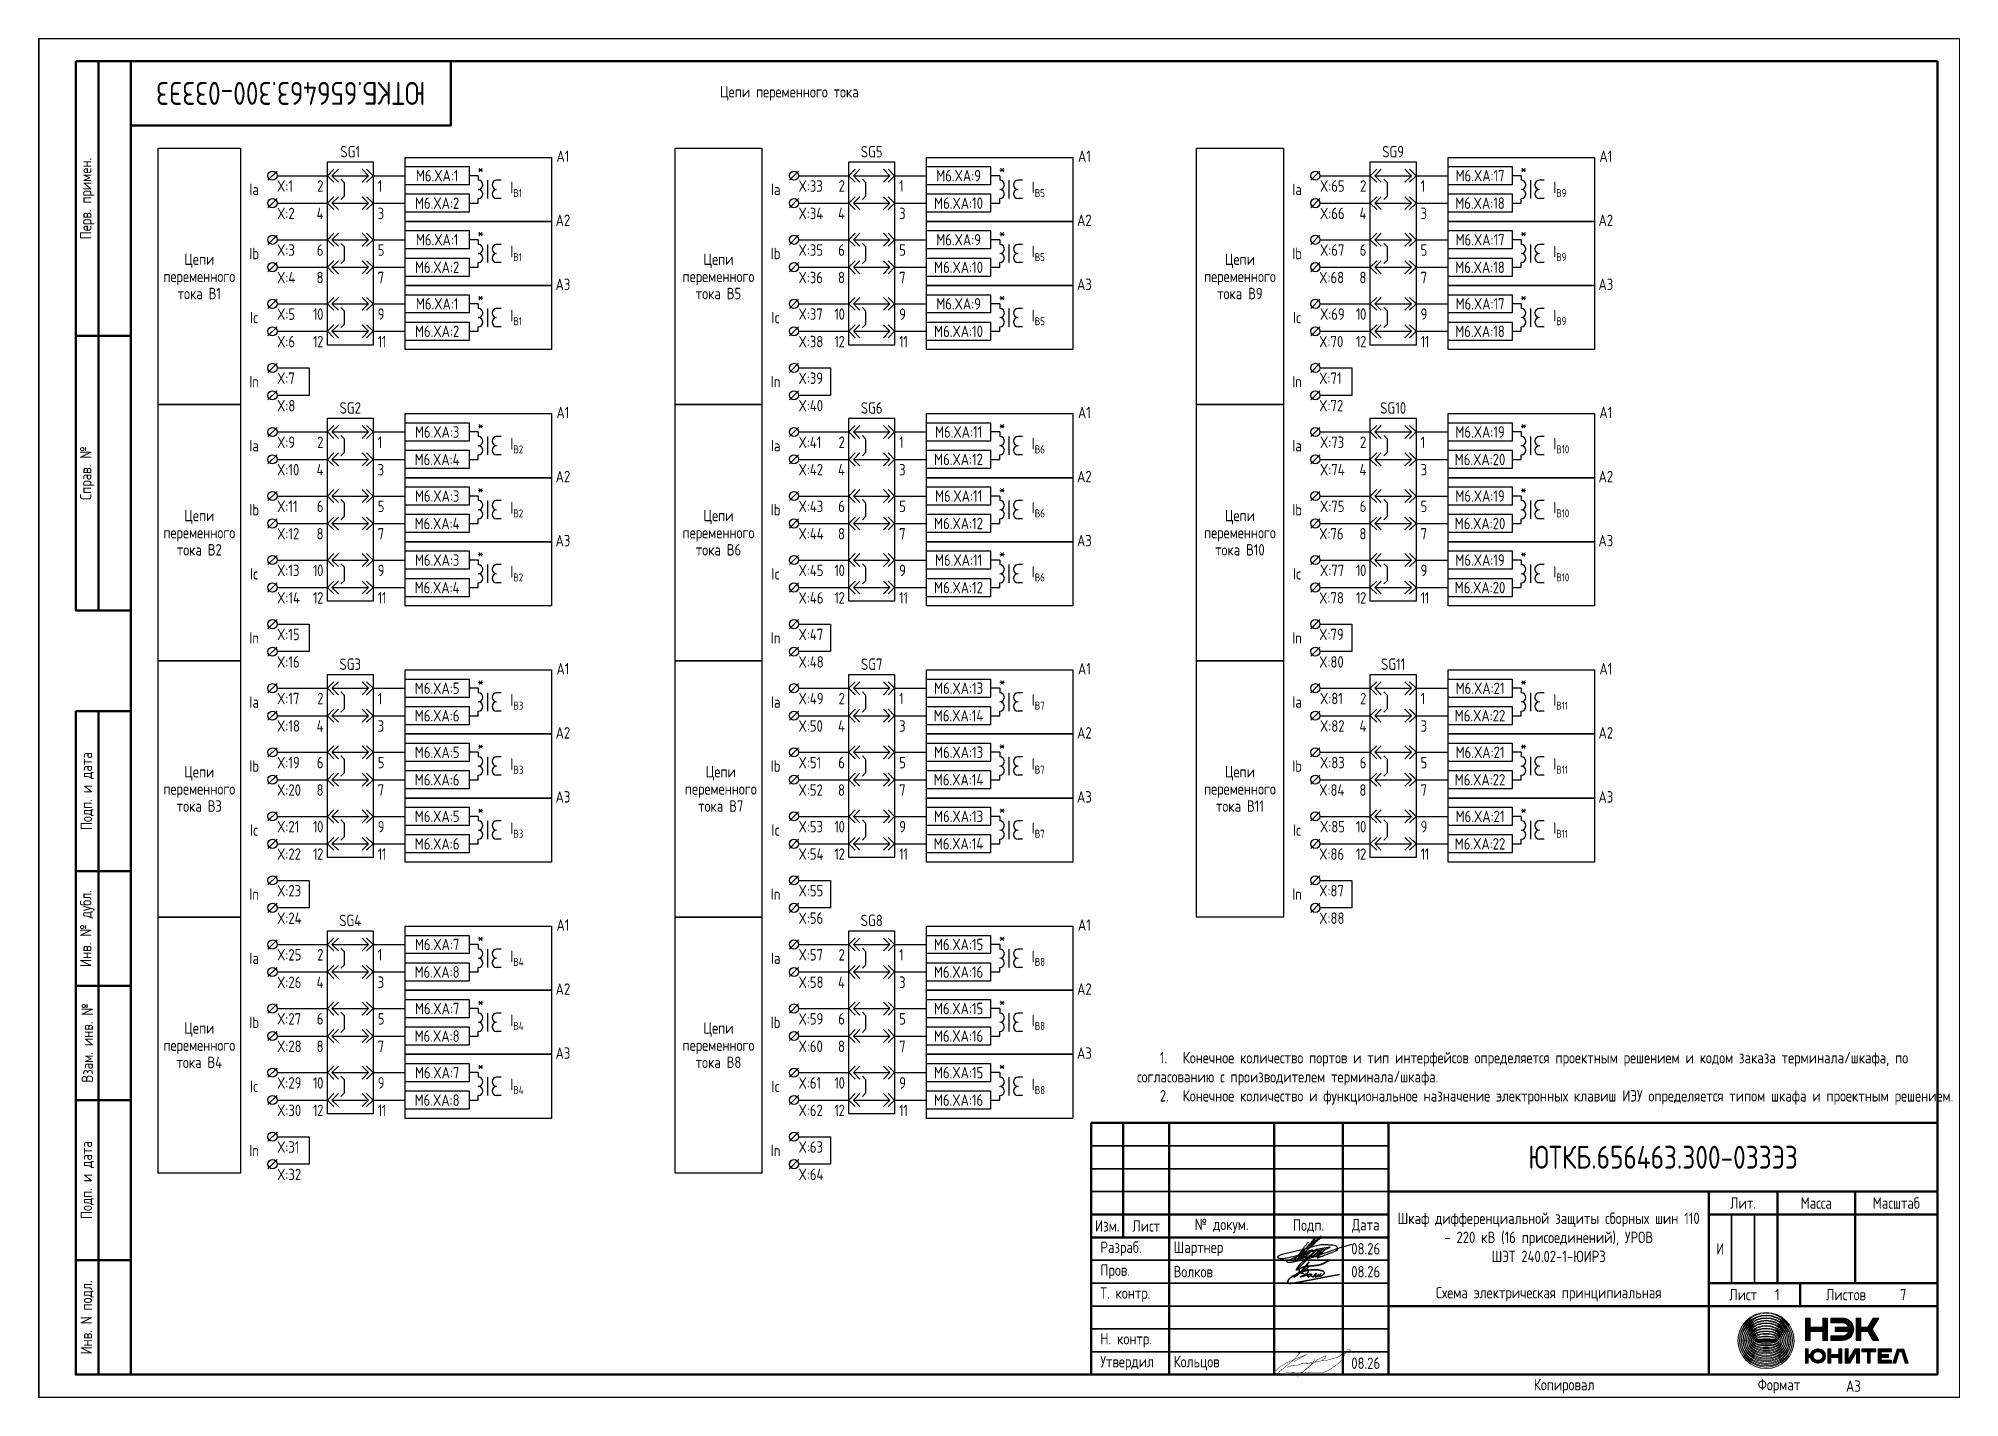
# Paper-space layout 'Лист1' of a CAD drawing. Header units: millimetres, sheet in inches. Extents: x 68.1 to 78.2, y 94.4 to 101.5.
# The model-space entities are those that its viewports show. They can reach past a viewport. Long polylines and large blocks are cut down to what shows.
import ezdxf

# ---------------------------------------------------------------- set-up
doc = ezdxf.new("R2010")
doc.units = ezdxf.units.MM
doc.styles.add('Gost_type_A', font='GOST_A.TTF')

psp = doc.layouts.new('Лист1')

msp = doc.modelspace()

# ---------------------------------------------------------------- texts
at = {"insert": (55.19, 285), "char_height": 5, "width": 70, "attachment_point": 5, "rotation": 180, "style": 'Gost_type_A'}
msp.add_mtext('ЮТКБ.656463.300-033Э3', dxfattribs=at)
at = {"char_height": 2.5, "line_spacing_factor": 0.9, "style": 'Gost_type_A'}
for s, insert, width, attachment_point in [('Цепи переменного тока', (164.19, 285), 288, 5), ('SG1', (68.19, 271), 10, 8), ('SG5', (182.19, 271), 10, 8), ('SG9', (296.19, 271), 10, 8), ('A1', (114.69, 270), 35, 8), ('A1', (228.69, 270), 35, 8), ('A1', (342.69, 270), 35, 8), ('Ia', (47.19, 264), 6, 5), ('X:1', (52.19, 266), 10, 1), ('{\\T0.9;2}', (62.19, 266), 5, 3), ('{\\T0.9;1}', (74.19, 266), 5, 1), ('Ia', (161.19, 264), 6, 5), ('X:33', (166.19, 266), 10, 1), ('{\\T0.9;2}', (176.19, 266), 5, 3), ('{\\T0.9;1}', (188.19, 266), 5, 1), ('Ia', (275.19, 264), 6, 5), ('X:65', (280.19, 266), 10, 1), ('{\\T0.9;2}', (290.19, 266), 5, 3), ('{\\T0.9;1}', (302.19, 266), 5, 1), ('X:2', (52.19, 260), 10, 1), ('{\\T0.9;4}', (62.19, 260), 5, 3), ('{\\T0.9;3}', (74.19, 260), 5, 1), ('A2', (114.69, 256), 35, 8), ('X:34', (166.19, 260), 10, 1), ('{\\T0.9;4}', (176.19, 260), 5, 3), ('{\\T0.9;3}', (188.19, 260), 5, 1), ('A2', (228.69, 256), 35, 8), ('X:66', (280.19, 260), 10, 1), ('{\\T0.9;4}', (290.19, 260), 5, 3), ('{\\T0.9;3}', (302.19, 260), 5, 1), ('A2', (342.69, 256), 35, 8), ('X:3', (52.19, 252), 10, 1), ('X:35', (166.19, 252), 10, 1), ('Цепи переменного тока В1', (35.19, 245), 18, 5), ('Ib', (47.19, 250), 6, 5), ('{\\T0.9;6}', (62.19, 252), 5, 3), ('{\\T0.9;5}', (74.19, 252), 5, 1), ('Цепи переменного тока В5', (148.69, 245), 19, 5), ('Ib', (161.19, 250), 6, 5), ('{\\T0.9;6}', (176.19, 252), 5, 3), ('{\\T0.9;5}', (188.19, 252), 5, 1), ('Цепи переменного тока В9', (262.69, 245), 19, 5), ('Ib', (275.19, 250), 6, 5), ('X:67', (280.19, 252), 10, 1), ('{\\T0.9;6}', (290.19, 252), 5, 3), ('{\\T0.9;5}', (302.19, 252), 5, 1), ('X:4', (52.19, 246), 10, 1), ('{\\T0.9;8}', (62.19, 246), 5, 3), ('{\\T0.9;7}', (74.19, 246), 5, 1), ('A3', (114.69, 242), 35, 8), ('X:36', (166.19, 246), 10, 1), ('{\\T0.9;8}', (176.19, 246), 5, 3), ('{\\T0.9;7}', (188.19, 246), 5, 1), ('A3', (228.69, 242), 35, 8), ('X:68', (280.02, 246), 10, 1), ('{\\T0.9;8}', (290.19, 246), 5, 3), ('{\\T0.9;7}', (302.19, 246), 5, 1), ('A3', (342.69, 242), 35, 8), ('Ic', (47.19, 236), 6, 5), ('X:5', (52.19, 238), 10, 1), ('{\\T0.9;10}', (62.19, 238), 5, 3), ('{\\T0.9;9}', (74.19, 238), 5, 1), ('Ic', (161.19, 236), 6, 5), ('X:37', (166.19, 238), 10, 1), ('{\\T0.9;10}', (176.19, 238), 5, 3), ('{\\T0.9;9}', (188.19, 238), 5, 1), ('Ic', (275.19, 236), 6, 5), ('X:69', (280.19, 238), 10, 1), ('{\\T0.9;10}', (290.19, 238), 5, 3), ('{\\T0.9;9}', (302.19, 238), 5, 1), ('X:6', (52.19, 232), 10, 1), ('{\\T0.9;12}', (62.19, 232), 5, 3), ('{\\T0.9;11}', (74.19, 232), 5, 1), ('X:38', (166.19, 232), 10, 1), ('{\\T0.9;12}', (176.19, 232), 5, 3), ('{\\T0.9;11}', (188.19, 232), 5, 1), ('X:70', (280.02, 232), 10, 1), ('{\\T0.9;12}', (290.19, 232), 5, 3), ('{\\T0.9;11}', (302.19, 232), 5, 1), ('In', (47.19, 222), 6, 5), ('X:7', (52.19, 224), 10, 1), ('In', (161.19, 222), 6, 5), ('X:39', (166.19, 224), 10, 1), ('In', (275.19, 222), 6, 5), ('X:71', (280.02, 224), 10, 1), ('X:8', (52.19, 218), 10, 1), ('SG2', (68.19, 215), 10, 8), ('A1', (114.69, 214), 35, 8), ('X:40', (166.19, 218), 10, 1), ('SG6', (182.19, 215), 10, 8), ('A1', (228.69, 214), 35, 8), ('X:72', (280.02, 218), 10, 1), ('SG10', (296.19, 215), 10, 8), ('A1', (342.69, 214), 35, 8), ('X:41', (166.19, 210), 10, 1), ('X:73', (280.19, 210), 10, 1), ('Ia', (47.19, 208), 6, 5), ('X:9', (52.19, 210), 10, 1), ('{\\T0.9;2}', (62.19, 210), 5, 3), ('{\\T0.9;1}', (74.19, 210), 5, 1), ('Ia', (161.19, 208), 6, 5), ('{\\T0.9;2}', (176.19, 210), 5, 3), ('{\\T0.9;1}', (188.19, 210), 5, 1), ('Ia', (275.19, 208), 6, 5), ('{\\T0.9;2}', (290.19, 210), 5, 3), ('{\\T0.9;1}', (302.19, 210), 5, 1), ('X:10', (52.19, 204), 10, 1), ('{\\T0.9;4}', (62.19, 204), 5, 3), ('{\\T0.9;3}', (74.19, 204), 5, 1), ('A2', (114.69, 200), 35, 8), ('X:42', (166.19, 204), 10, 1), ('{\\T0.9;4}', (176.19, 204), 5, 3), ('{\\T0.9;3}', (188.19, 204), 5, 1), ('A2', (228.69, 200), 35, 8), ('X:74', (280.19, 204), 10, 1), ('{\\T0.9;4}', (290.19, 204), 5, 3), ('{\\T0.9;3}', (302.19, 204), 5, 1), ('A2', (342.69, 200), 35, 8), ('Цепи переменного тока В2', (35.19, 189), 18, 5), ('Ib', (47.19, 194), 6, 5), ('X:11', (52.19, 196), 10, 1), ('{\\T0.9;6}', (62.19, 196), 5, 3), ('{\\T0.9;5}', (74.19, 196), 5, 1), ('Цепи переменного тока В6', (148.69, 189), 19, 5), ('Ib', (161.19, 194), 6, 5), ('X:43', (166.19, 196), 10, 1), ('{\\T0.9;6}', (176.19, 196), 5, 3), ('{\\T0.9;5}', (188.19, 196), 5, 1), ('Цепи переменного тока В10', (262.69, 189), 19, 5), ('Ib', (275.19, 194), 6, 5), ('X:75', (280.19, 196), 10, 1), ('{\\T0.9;6}', (290.19, 196), 5, 3), ('{\\T0.9;5}', (302.19, 196), 5, 1), ('X:12', (52.19, 190), 10, 1), ('{\\T0.9;8}', (62.19, 190), 5, 3), ('{\\T0.9;7}', (74.19, 190), 5, 1), ('X:44', (166.19, 190), 10, 1), ('{\\T0.9;8}', (176.19, 190), 5, 3), ('{\\T0.9;7}', (188.19, 190), 5, 1), ('X:76', (280.02, 190), 10, 1), ('{\\T0.9;8}', (290.19, 190), 5, 3), ('{\\T0.9;7}', (302.19, 190), 5, 1), ('A3', (114.69, 186), 35, 8), ('A3', (228.69, 186), 35, 8), ('A3', (342.69, 186), 35, 8), ('Ic', (47.19, 180), 6, 5), ('X:13', (52.19, 182), 10, 1), ('{\\T0.9;10}', (62.19, 182), 5, 3), ('{\\T0.9;9}', (74.19, 182), 5, 1), ('Ic', (161.19, 180), 6, 5), ('X:45', (166.19, 182), 10, 1), ('{\\T0.9;10}', (176.19, 182), 5, 3), ('{\\T0.9;9}', (188.19, 182), 5, 1), ('Ic', (275.19, 180), 6, 5), ('X:77', (280.19, 182), 10, 1), ('{\\T0.9;10}', (290.19, 182), 5, 3), ('{\\T0.9;9}', (302.19, 182), 5, 1), ('X:14', (52.19, 176), 10, 1), ('{\\T0.9;12}', (62.19, 176), 5, 3), ('{\\T0.9;11}', (74.19, 176), 5, 1), ('X:46', (166.19, 176), 10, 1), ('{\\T0.9;12}', (176.19, 176), 5, 3), ('{\\T0.9;11}', (188.19, 176), 5, 1), ('X:78', (280.02, 176), 10, 1), ('{\\T0.9;12}', (290.19, 176), 5, 3), ('{\\T0.9;11}', (302.19, 176), 5, 1), ('X:47', (166.19, 168), 10, 1), ('In', (47.19, 166), 6, 5), ('X:15', (52.19, 168), 10, 1), ('In', (161.19, 166), 6, 5), ('In', (275.19, 166), 6, 5), ('X:79', (280.02, 168), 10, 1), ('X:16', (52.19, 162), 10, 1), ('SG3', (68.19, 159), 10, 8), ('A1', (114.69, 158), 35, 8), ('X:48', (166.19, 162), 10, 1), ('SG7', (182.19, 159), 10, 8), ('A1', (228.69, 158), 35, 8), ('X:80', (280.02, 162), 10, 1), ('SG11', (296.19, 159), 10, 8), ('A1', (342.69, 158), 35, 8), ('Ia', (47.19, 152), 6, 5), ('X:17', (52.19, 154), 10, 1), ('{\\T0.9;2}', (62.19, 154), 5, 3), ('{\\T0.9;1}', (74.19, 154), 5, 1), ('Ia', (161.19, 152), 6, 5), ('X:49', (166.19, 154), 10, 1), ('{\\T0.9;2}', (176.19, 154), 5, 3), ('{\\T0.9;1}', (188.19, 154), 5, 1), ('Ia', (275.19, 152), 6, 5), ('X:81', (280.19, 154), 10, 1), ('{\\T0.9;2}', (290.19, 154), 5, 3), ('{\\T0.9;1}', (302.19, 154), 5, 1), ('X:18', (52.19, 148), 10, 1), ('{\\T0.9;4}', (62.19, 148), 5, 3), ('{\\T0.9;3}', (74.19, 148), 5, 1), ('X:50', (166.19, 148), 10, 1), ('{\\T0.9;4}', (176.19, 148), 5, 3), ('{\\T0.9;3}', (188.19, 148), 5, 1), ('X:82', (280.19, 148), 10, 1), ('{\\T0.9;4}', (290.19, 148), 5, 3), ('{\\T0.9;3}', (302.19, 148), 5, 1), ('A2', (114.69, 144), 35, 8), ('A2', (228.69, 144), 35, 8), ('A2', (342.69, 144), 35, 8), ('Ib', (47.19, 138), 6, 5), ('X:19', (52.19, 140), 10, 1), ('{\\T0.9;6}', (62.19, 140), 5, 3), ('{\\T0.9;5}', (74.19, 140), 5, 1), ('Ib', (161.19, 138), 6, 5), ('X:51', (166.19, 140), 10, 1), ('{\\T0.9;6}', (176.19, 140), 5, 3), ('{\\T0.9;5}', (188.19, 140), 5, 1), ('Ib', (275.19, 138), 6, 5), ('X:83', (280.19, 140), 10, 1), ('{\\T0.9;6}', (290.19, 140), 5, 3), ('{\\T0.9;5}', (302.19, 140), 5, 1), ('Цепи переменного тока В3', (35.19, 133), 18, 5), ('Цепи переменного тока В7', (149.19, 133), 18, 5), ('Цепи переменного тока В11', (262.69, 133), 19, 5), ('X:20', (52.19, 134), 10, 1), ('{\\T0.9;8}', (62.19, 134), 5, 3), ('{\\T0.9;7}', (74.19, 134), 5, 1), ('A3', (114.69, 130), 35, 8), ('X:52', (166.19, 134), 10, 1), ('{\\T0.9;8}', (176.19, 134), 5, 3), ('{\\T0.9;7}', (188.19, 134), 5, 1), ('A3', (228.69, 130), 35, 8), ('X:84', (280.02, 134), 10, 1), ('{\\T0.9;8}', (290.19, 134), 5, 3), ('{\\T0.9;7}', (302.19, 134), 5, 1), ('A3', (342.69, 130), 35, 8), ('X:53', (166.19, 126), 10, 1), ('X:85', (280.19, 126), 10, 1), ('Ic', (47.19, 124), 6, 5), ('X:21', (52.19, 126), 10, 1), ('{\\T0.9;10}', (62.19, 126), 5, 3), ('{\\T0.9;9}', (74.19, 126), 5, 1), ('Ic', (161.19, 124), 6, 5), ('{\\T0.9;10}', (176.19, 126), 5, 3), ('{\\T0.9;9}', (188.19, 126), 5, 1), ('Ic', (275.19, 124), 6, 5), ('{\\T0.9;10}', (290.19, 126), 5, 3), ('{\\T0.9;9}', (302.19, 126), 5, 1), ('X:22', (52.19, 120), 10, 1), ('{\\T0.9;12}', (62.19, 120), 5, 3), ('{\\T0.9;11}', (74.19, 120), 5, 1), ('X:54', (166.19, 120), 10, 1), ('{\\T0.9;12}', (176.19, 120), 5, 3), ('{\\T0.9;11}', (188.19, 120), 5, 1), ('X:86', (280.02, 120), 10, 1), ('{\\T0.9;12}', (290.19, 120), 5, 3), ('{\\T0.9;11}', (302.19, 120), 5, 1), ('In', (47.19, 110), 6, 5), ('X:23', (52.19, 112), 10, 1), ('In', (161.19, 110), 6, 5), ('X:55', (166.19, 112), 10, 1), ('In', (275.19, 110), 6, 5), ('X:87', (280.02, 112), 10, 1), ('X:24', (52.19, 106), 10, 1), ('SG4', (68.19, 103), 10, 8), ('X:56', (166.19, 106), 10, 1), ('SG8', (182.19, 103), 10, 8), ('X:88', (280.02, 106), 10, 1), ('A1', (114.69, 102), 35, 8), ('A1', (228.69, 102), 35, 8), ('Ia', (47.19, 96), 6, 5), ('X:25', (52.19, 98), 10, 1), ('{\\T0.9;2}', (62.19, 98), 5, 3), ('{\\T0.9;1}', (74.19, 98), 5, 1), ('Ia', (161.19, 96), 6, 5), ('X:57', (166.19, 98), 10, 1), ('{\\T0.9;2}', (176.19, 98), 5, 3), ('{\\T0.9;1}', (188.19, 98), 5, 1), ('X:26', (52.19, 92), 10, 1), ('{\\T0.9;4}', (62.19, 92), 5, 3), ('{\\T0.9;3}', (74.19, 92), 5, 1), ('A2', (114.69, 88), 35, 8), ('X:58', (166.19, 92), 10, 1), ('{\\T0.9;4}', (176.19, 92), 5, 3), ('{\\T0.9;3}', (188.19, 92), 5, 1), ('A2', (228.69, 88), 35, 8), ('Цепи переменного тока В4', (35.19, 77), 18, 5), ('Ib', (47.19, 82), 6, 5), ('X:27', (52.19, 84), 10, 1), ('{\\T0.9;6}', (62.19, 84), 5, 3), ('{\\T0.9;5}', (74.19, 84), 5, 1), ('Цепи переменного тока В8', (148.69, 77), 19, 5), ('Ib', (161.19, 82), 6, 5), ('X:59', (166.19, 84), 10, 1), ('{\\T0.9;6}', (176.19, 84), 5, 3), ('{\\T0.9;5}', (188.19, 84), 5, 1), ('X:28', (52.19, 78), 10, 1), ('{\\T0.9;8}', (62.19, 78), 5, 3), ('{\\T0.9;7}', (74.19, 78), 5, 1), ('A3', (114.69, 74), 35, 8), ('X:60', (166.19, 78), 10, 1), ('{\\T0.9;8}', (176.19, 78), 5, 3), ('{\\T0.9;7}', (188.19, 78), 5, 1), ('A3', (228.69, 74), 35, 8), ('Ic', (47.19, 68), 6, 5), ('X:29', (52.19, 70), 10, 1), ('{\\T0.9;10}', (62.19, 70), 5, 3), ('{\\T0.9;9}', (74.19, 70), 5, 1), ('Ic', (161.19, 68), 6, 5), ('X:61', (166.19, 70), 10, 1), ('{\\T0.9;10}', (176.19, 70), 5, 3), ('{\\T0.9;9}', (188.19, 70), 5, 1), ('X:30', (52.19, 64), 10, 1), ('{\\T0.9;12}', (62.19, 64), 5, 3), ('{\\T0.9;11}', (74.19, 64), 5, 1), ('X:62', (166.19, 64), 10, 1), ('{\\T0.9;12}', (176.19, 64), 5, 3), ('{\\T0.9;11}', (188.19, 64), 5, 1), ('In', (47.19, 54), 6, 5), ('X:31', (52.19, 56), 10, 1), ('In', (161.19, 54), 6, 5), ('X:63', (166.19, 56), 10, 1), ('X:32', (52.19, 50), 10, 1), ('X:64', (166.19, 50), 10, 1)]:
    msp.add_mtext(s, dxfattribs=dict(at, insert=insert, width=width, attachment_point=attachment_point))
at = {"style": 'Gost_type_A'}
for s, insert, char_height, width, attachment_point in [('M6.XA:1', (87.19, 267), 2.5, 14, 5), ('*', (96.69, 268.5), 2.5, 3, 5), ('\\A1;I{\\H0.7x;\\S^ В1;}', (103.19, 264), 2.5, 8, 4), ('M6.XA:9', (201.19, 267), 2.5, 14, 5), ('*', (210.69, 268.5), 2.5, 3, 5), ('\\A1;I{\\H0.7x;\\S^ В5;}', (217.19, 264), 2.5, 8, 4), ('M6.XA:17', (315.19, 267), 2.5, 14, 5), ('*', (324.69, 268.5), 2.5, 3, 5), ('\\A1;I{\\H0.7x;\\S^ В9;}', (331.19, 264), 2.5, 8, 4), ('M6.XA:2', (87.18, 261), 2.5, 14.018, 5), ('M6.XA:10', (201.18, 260.99), 2.5, 14.018, 5), ('M6.XA:18', (315.18, 260.99), 2.5, 14.018, 5), ('M6.XA:1', (87.19, 253), 2.5, 14, 5), ('*', (96.69, 254.5), 2.5, 3, 5), ('M6.XA:9', (201.19, 253), 2.5, 14, 5), ('*', (210.69, 254.5), 2.5, 3, 5), ('M6.XA:17', (315.19, 253), 2.5, 14, 5), ('*', (324.69, 254.5), 2.5, 3, 5), ('M6.XA:2', (87.18, 247), 2.5, 14.018, 5), ('\\A1;I{\\H0.7x;\\S^ В1;}', (103.19, 250), 2.5, 8, 4), ('M6.XA:10', (201.18, 246.99), 2.5, 14.018, 5), ('\\A1;I{\\H0.7x;\\S^ В5;}', (217.19, 250), 2.5, 8, 4), ('M6.XA:18', (315.18, 246.99), 2.5, 14.018, 5), ('\\A1;I{\\H0.7x;\\S^ В9;}', (331.19, 250), 2.5, 8, 4), ('M6.XA:1', (87.19, 239), 2.5, 14, 5), ('*', (96.69, 240.5), 2.5, 3, 5), ('M6.XA:9', (201.19, 239), 2.5, 14, 5), ('*', (210.69, 240.5), 2.5, 3, 5), ('M6.XA:17', (315.19, 239), 2.5, 14, 5), ('*', (324.69, 240.5), 2.5, 3, 5), ('\\A1;I{\\H0.7x;\\S^ В1;}', (103.19, 236), 2.5, 8, 4), ('\\A1;I{\\H0.7x;\\S^ В5;}', (217.19, 236), 2.5, 8, 4), ('\\A1;I{\\H0.7x;\\S^ В9;}', (331.19, 236), 2.5, 8, 4), ('M6.XA:2', (87.18, 233), 2.5, 14.018, 5), ('M6.XA:10', (201.18, 232.99), 2.5, 14.018, 5), ('M6.XA:18', (315.18, 232.99), 2.5, 14.018, 5), ('M6.XA:3', (87.19, 211), 2.5, 14, 5), ('*', (96.69, 212.5), 2.5, 3, 5), ('M6.XA:11', (201.19, 211), 2.5, 14, 5), ('*', (210.69, 212.5), 2.5, 3, 5), ('M6.XA:19', (315.19, 211), 2.5, 14, 5), ('*', (324.69, 212.5), 2.5, 3, 5), ('M6.XA:4', (87.18, 204.99), 2.5, 14.018, 5), ('\\A1;I{\\H0.7x;\\S^ В2;}', (103.19, 208), 2.5, 8, 4), ('M6.XA:12', (201.18, 205), 2.5, 14.018, 5), ('\\A1;I{\\H0.7x;\\S^ В6;}', (217.19, 208), 2.5, 8, 4), ('M6.XA:20', (315.18, 204.99), 2.5, 14.018, 5), ('\\A1;I{\\H0.7x;\\S^ В10;}', (331.19, 208), 2.5, 8, 4), ('M6.XA:3', (87.19, 197), 2.5, 14, 5), ('*', (96.69, 198.5), 2.5, 3, 5), ('M6.XA:11', (201.19, 197), 2.5, 14, 5), ('*', (210.69, 198.5), 2.5, 3, 5), ('M6.XA:19', (315.19, 197), 2.5, 14, 5), ('*', (324.69, 198.5), 2.5, 3, 5), ('\\A1;I{\\H0.7x;\\S^ В2;}', (103.19, 194), 2.5, 8, 4), ('\\A1;I{\\H0.7x;\\S^ В6;}', (217.19, 194), 2.5, 8, 4), ('\\A1;I{\\H0.7x;\\S^ В10;}', (331.19, 194), 2.5, 8, 4), ('M6.XA:4', (87.18, 190.99), 2.5, 14.018, 5), ('M6.XA:12', (201.18, 191), 2.5, 14.018, 5), ('M6.XA:20', (315.18, 190.99), 2.5, 14.018, 5), ('M6.XA:3', (87.19, 183), 2.5, 14, 5), ('*', (96.69, 184.5), 2.5, 3, 5), ('\\A1;I{\\H0.7x;\\S^ В2;}', (103.19, 180), 2.5, 8, 4), ('M6.XA:11', (201.19, 183), 2.5, 14, 5), ('*', (210.69, 184.5), 2.5, 3, 5), ('\\A1;I{\\H0.7x;\\S^ В6;}', (217.19, 180), 2.5, 8, 4), ('M6.XA:19', (315.19, 183), 2.5, 14, 5), ('*', (324.69, 184.5), 2.5, 3, 5), ('\\A1;I{\\H0.7x;\\S^ В10;}', (331.19, 180), 2.5, 8, 4), ('M6.XA:4', (87.18, 176.99), 2.5, 14.018, 5), ('M6.XA:12', (201.18, 177), 2.5, 14.018, 5), ('M6.XA:20', (315.18, 176.99), 2.5, 14.018, 5), ('M6.XA:5', (87.19, 155), 2.5, 14, 5), ('*', (96.69, 156.5), 2.5, 3, 5), ('M6.XA:13', (201.19, 155.01), 2.5, 14, 5), ('*', (210.69, 156.5), 2.5, 3, 5), ('M6.XA:21', (315.19, 155), 2.5, 14, 5), ('*', (324.69, 156.5), 2.5, 3, 5), ('\\A1;I{\\H0.7x;\\S^ В3;}', (103.19, 152), 2.5, 8, 4), ('\\A1;I{\\H0.7x;\\S^ В7;}', (217.19, 152), 2.5, 8, 4), ('\\A1;I{\\H0.7x;\\S^ В11;}', (331.19, 152), 2.5, 8, 4), ('M6.XA:6', (87.18, 148.99), 2.5, 14.018, 5), ('M6.XA:14', (201.18, 149), 2.5, 14.018, 5), ('M6.XA:22', (315.18, 149), 2.5, 14.018, 5), ('M6.XA:5', (87.19, 141), 2.5, 14, 5), ('*', (96.69, 142.5), 2.5, 3, 5), ('\\A1;I{\\H0.7x;\\S^ В3;}', (103.19, 138), 2.5, 8, 4), ('M6.XA:13', (201.19, 141.01), 2.5, 14, 5), ('*', (210.69, 142.5), 2.5, 3, 5), ('\\A1;I{\\H0.7x;\\S^ В7;}', (217.19, 138), 2.5, 8, 4), ('M6.XA:21', (315.19, 141), 2.5, 14, 5), ('*', (324.69, 142.5), 2.5, 3, 5), ('\\A1;I{\\H0.7x;\\S^ В11;}', (331.19, 138), 2.5, 8, 4), ('M6.XA:6', (87.18, 134.99), 2.5, 14.018, 5), ('M6.XA:14', (201.18, 135), 2.5, 14.018, 5), ('M6.XA:22', (315.18, 135), 2.5, 14.018, 5), ('M6.XA:5', (87.19, 127), 2.5, 14, 5), ('*', (96.69, 128.5), 2.5, 3, 5), ('M6.XA:13', (201.19, 127.01), 2.5, 14, 5), ('*', (210.69, 128.5), 2.5, 3, 5), ('M6.XA:21', (315.19, 127), 2.5, 14, 5), ('*', (324.69, 128.5), 2.5, 3, 5), ('M6.XA:6', (87.18, 120.99), 2.5, 14.018, 5), ('\\A1;I{\\H0.7x;\\S^ В3;}', (103.19, 124), 2.5, 8, 4), ('M6.XA:14', (201.18, 121), 2.5, 14.018, 5), ('\\A1;I{\\H0.7x;\\S^ В7;}', (217.19, 124), 2.5, 8, 4), ('M6.XA:22', (315.18, 121), 2.5, 14.018, 5), ('\\A1;I{\\H0.7x;\\S^ В11;}', (331.19, 124), 2.5, 8, 4), ('M6.XA:7', (87.19, 99), 2.5, 14, 5), ('*', (96.69, 100.5), 2.5, 3, 5), ('\\A1;I{\\H0.7x;\\S^ В4;}', (103.19, 96), 2.5, 8, 4), ('M6.XA:15', (201.19, 99), 2.5, 14, 5), ('*', (210.69, 100.5), 2.5, 3, 5), ('\\A1;I{\\H0.7x;\\S^ В8;}', (217.19, 96), 2.5, 8, 4), ('M6.XA:8', (87.18, 92.99), 2.5, 14.018, 5), ('M6.XA:16', (201.18, 92.99), 2.5, 14.018, 5), ('M6.XA:7', (87.19, 85), 2.5, 14, 5), ('*', (96.69, 86.5), 2.5, 3, 5), ('M6.XA:15', (201.19, 85), 2.5, 14, 5), ('*', (210.69, 86.5), 2.5, 3, 5), ('M6.XA:8', (87.18, 78.99), 2.5, 14.018, 5), ('\\A1;I{\\H0.7x;\\S^ В4;}', (103.19, 82), 2.5, 8, 4), ('M6.XA:16', (201.18, 78.99), 2.5, 14.018, 5), ('\\A1;I{\\H0.7x;\\S^ В8;}', (217.19, 82), 2.5, 8, 4), ('M6.XA:7', (87.19, 71), 2.5, 14, 5), ('*', (96.69, 72.5), 2.5, 3, 5), ('M6.XA:15', (201.19, 71), 2.5, 14, 5), ('*', (210.69, 72.5), 2.5, 3, 5), ('\\A1;\\P\\P\\pxi2,t4;1.^IКонечное количество портов и тип интерфейсов определяется проектным решением и кодом заказа терминала/шкафа, по согласованию с производителем терминала/шкафа.\\P2.^IКонечное количество и функциональное назначение электронных клавиш ИЭУ определяется типом шкафа и проектным решением.', (240.19, 64), 2.5, 175, 7), ('\\A1;I{\\H0.7x;\\S^ В4;}', (103.19, 68), 2.5, 8, 4), ('\\A1;I{\\H0.7x;\\S^ В8;}', (217.19, 68), 2.5, 8, 4), ('M6.XA:8', (87.18, 64.99), 2.5, 14.018, 5), ('M6.XA:16', (201.18, 64.99), 2.5, 14.018, 5), ('ЮТКБ.656463.300-033Э3', (355.19, 52.5), 5, 120, 5), ('Шкаф дифференциальной защиты сборных шин 110 - 220 кВ (16 присоединений), УРОВ  \\PШЭТ 240.02-1-ЮИРЗ ', (330.19, 35), 2.5, 68, 5), ('Шартнер', (248.19, 32.5), 2.5, 22, 4), ('08.26', (290.19, 32.5), 2.5, 10, 5), ('И', (367.69, 32.49), 2.5, 5, 5), ('Волков', (248.19, 27.5), 2.5, 22, 4), ('08.26', (290.19, 27.5), 2.5, 10, 5), ('Схема электрическая принципиальная', (330.19, 21), 2.5, 70, 8), ('1', (380.19, 22.49), 2.5, 10, 5), ('7', (407.69, 22.49), 2.5, 15, 5), ('Кольцов', (248.19, 7.5), 2.5, 22, 4), ('08.26', (290.19, 7.5), 2.5, 10, 5), ('A3', (395.19, 2.5), 2.5, 20, 4)]:
    msp.add_mtext(s, dxfattribs=dict(at, insert=insert, char_height=char_height, width=width, attachment_point=attachment_point))

# ---------------------------------------------------------------- blocks, each defined once
blk = doc.blocks.new('Штамп угловой верхний')
at = {"lineweight": 50}
blk.add_lwpolyline([(0, 0), (70, 0), (70, -14), (0, -14)], close=True, dxfattribs=at)
blk = doc.blocks.new('Формат_А3')
blk.add_lwpolyline([(-420, 297), (0, 297), (0, 0), (-420, 0)], close=True)
at = {"lineweight": 50}
blk.add_lwpolyline([(-400, 292), (-5, 292), (-5, 5), (-400, 5)], close=True, dxfattribs=at)
blk = doc.blocks.new('Штамп левый верхний')
at = {"lineweight": 50}
for points in [[(-12, 0), (-7, 0), (-7, -60), (-12, -60)], [(-7, 0), (0, 0), (0, -60), (-7, -60)], [(-12, -60), (-7, -60), (-7, -120), (-12, -120)], [(-7, -60), (0, -60), (0, -120), (-7, -120)]]:
    blk.add_lwpolyline(points, close=True, dxfattribs=at)
at = {"char_height": 2.5, "width": 60, "attachment_point": 5, "rotation": 90, "style": 'Gost_type_A'}
for s, insert in [('Перв. примен.', (-9.5, -30)), ('Справ. №', (-9.5, -90))]:
    blk.add_mtext(s, dxfattribs=dict(at, insert=insert))
blk = doc.blocks.new('Штамп левый нижний')
at = {"lineweight": 50}
for points in [[(-12, 145), (-7, 145), (-7, 110), (-12, 110)], [(-7, 145), (0, 145), (0, 110), (-7, 110)], [(-12, 110), (-7, 110), (-7, 85), (-12, 85)], [(-7, 110), (0, 110), (0, 85), (-7, 85)], [(-12, 85), (-7, 85), (-7, 60), (-12, 60)], [(-7, 85), (0, 85), (0, 60), (-7, 60)], [(-12, 60), (-7, 60), (-7, 25), (-12, 25)], [(-7, 60), (0, 60), (0, 25), (-7, 25)], [(-12, 25), (-7, 25), (-7, 0), (-12, 0)], [(-7, 25), (0, 25), (0, 0), (-7, 0)]]:
    blk.add_lwpolyline(points, close=True, dxfattribs=at)
at = {"char_height": 2.5, "attachment_point": 5, "rotation": 90, "style": 'Gost_type_A'}
for s, insert, width in [('Подп. и дата', (-9.5, 127.5), 35), ('Инв. № дубл.', (-9.5, 97.5), 25), ('Взам. инв. №', (-9.5, 72.5), 25), ('Подп. и дата', (-9.5, 42.5), 35), ('Инв. N подл.', (-9.5, 12.5), 25)]:
    blk.add_mtext(s, dxfattribs=dict(at, insert=insert, width=width))
blk = doc.blocks.new('*U15')
at = {"lineweight": 0, "true_color": 0x00cb62}
h = blk.add_hatch(color=112, dxfattribs=at)
h.dxf.hatch_style = 1
edge = h.paths.add_edge_path()
edge.add_spline(control_points=[(-12.47, 6.09), (-15.86, 6.09), (-18.61, 3.34), (-18.61, -0.05)], knot_values=[1, 1, 1, 1, 2, 2, 2, 2], degree=3, periodic=0)
edge.add_spline(control_points=[(-18.61, -0.05), (-18.61, -3.43), (-15.86, -6.19), (-12.47, -6.19)], knot_values=[0, 0, 0, 0, 1, 1, 1, 1], degree=3, periodic=0)
edge.add_spline(control_points=[(-12.47, -6.19), (-9.09, -6.19), (-6.33, -3.43), (-6.33, -0.05)], knot_values=[3, 3, 3, 3, 4, 4, 4, 4], degree=3, periodic=0)
edge.add_spline(control_points=[(-6.33, -0.05), (-6.33, 3.34), (-9.09, 6.09), (-12.47, 6.09)], knot_values=[2, 2, 2, 2, 3, 3, 3, 3], degree=3, periodic=0)
edge = h.paths.add_edge_path(flags=16)
edge.add_spline(control_points=[(-18.23, -0.05), (-18.23, 3.21), (-15.73, 5.95), (-12.47, 5.95)], knot_values=[0, 0, 0, 0, 1, 1, 1, 1], degree=3, periodic=0)
edge.add_spline(control_points=[(-12.47, 5.95), (-9.21, 5.95), (-6.71, 3.21), (-6.71, -0.05)], knot_values=[3, 3, 3, 3, 4, 4, 4, 4], degree=3, periodic=0)
edge.add_spline(control_points=[(-6.71, -0.05), (-6.71, -3.3), (-9.21, -5.83), (-12.47, -5.83)], knot_values=[2, 2, 2, 2, 3, 3, 3, 3], degree=3, periodic=0)
edge.add_spline(control_points=[(-12.47, -5.83), (-15.73, -5.83), (-18.23, -3.3), (-18.23, -0.05)], knot_values=[1, 1, 1, 1, 2, 2, 2, 2], degree=3, periodic=0)
h = blk.add_hatch(color=112, dxfattribs=at)
h.dxf.hatch_style = 1
edge = h.paths.add_edge_path()
edge.add_spline(control_points=[(-12.47, 5.52), (-15.66, 5.52), (-18.25, 3.02), (-18.25, -0.05)], knot_values=[1, 1, 1, 1, 2, 2, 2, 2], degree=3, periodic=0)
edge.add_spline(control_points=[(-18.25, -0.05), (-18.25, -3.11), (-15.66, -5.61), (-12.47, -5.61)], knot_values=[0, 0, 0, 0, 1, 1, 1, 1], degree=3, periodic=0)
edge.add_spline(control_points=[(-12.47, -5.61), (-9.28, -5.61), (-6.69, -3.11), (-6.69, -0.05)], knot_values=[3, 3, 3, 3, 4, 4, 4, 4], degree=3, periodic=0)
edge.add_spline(control_points=[(-6.69, -0.05), (-6.69, 3.02), (-9.28, 5.52), (-12.47, 5.52)], knot_values=[2, 2, 2, 2, 3, 3, 3, 3], degree=3, periodic=0)
edge = h.paths.add_edge_path(flags=16)
edge.add_spline(control_points=[(-17.86, -0.05), (-17.86, 2.9), (-15.53, 5.38), (-12.47, 5.38)], knot_values=[0, 0, 0, 0, 1, 1, 1, 1], degree=3, periodic=0)
edge.add_spline(control_points=[(-12.47, 5.38), (-9.41, 5.38), (-7.08, 2.9), (-7.08, -0.05)], knot_values=[3, 3, 3, 3, 4, 4, 4, 4], degree=3, periodic=0)
edge.add_spline(control_points=[(-7.08, -0.05), (-7.08, -2.99), (-9.41, -5.26), (-12.47, -5.26)], knot_values=[2, 2, 2, 2, 3, 3, 3, 3], degree=3, periodic=0)
edge.add_spline(control_points=[(-12.47, -5.26), (-15.53, -5.26), (-17.86, -2.99), (-17.86, -0.05)], knot_values=[1, 1, 1, 1, 2, 2, 2, 2], degree=3, periodic=0)
h = blk.add_hatch(color=112, dxfattribs=at)
h.dxf.hatch_style = 1
edge = h.paths.add_edge_path()
edge.add_spline(control_points=[(-17.88, -0.05), (-17.88, -2.8), (-15.46, -5.04), (-12.47, -5.04)], knot_values=[0, 0, 0, 0, 1, 1, 1, 1], degree=3, periodic=0)
edge.add_spline(control_points=[(-12.47, -5.04), (-9.49, -5.04), (-7.06, -2.8), (-7.06, -0.05)], knot_values=[3, 3, 3, 3, 4, 4, 4, 4], degree=3, periodic=0)
edge.add_spline(control_points=[(-7.06, -0.05), (-7.06, 2.71), (-9.49, 4.95), (-12.47, 4.95)], knot_values=[2, 2, 2, 2, 3, 3, 3, 3], degree=3, periodic=0)
edge.add_spline(control_points=[(-12.47, 4.95), (-15.46, 4.95), (-17.88, 2.71), (-17.88, -0.05)], knot_values=[1, 1, 1, 1, 2, 2, 2, 2], degree=3, periodic=0)
edge = h.paths.add_edge_path(flags=16)
edge.add_spline(control_points=[(-17.5, -0.05), (-17.5, 2.58), (-15.33, 4.8), (-12.47, 4.8)], knot_values=[0, 0, 0, 0, 1, 1, 1, 1], degree=3, periodic=0)
edge.add_spline(control_points=[(-12.47, 4.8), (-9.61, 4.8), (-7.44, 2.58), (-7.44, -0.05)], knot_values=[3, 3, 3, 3, 4, 4, 4, 4], degree=3, periodic=0)
edge.add_spline(control_points=[(-7.44, -0.05), (-7.44, -2.67), (-9.61, -4.68), (-12.47, -4.68)], knot_values=[2, 2, 2, 2, 3, 3, 3, 3], degree=3, periodic=0)
edge.add_spline(control_points=[(-12.47, -4.68), (-15.33, -4.68), (-17.5, -2.67), (-17.5, -0.05)], knot_values=[1, 1, 1, 1, 2, 2, 2, 2], degree=3, periodic=0)
h = blk.add_hatch(color=112, dxfattribs=at)
h.dxf.hatch_style = 1
edge = h.paths.add_edge_path()
edge.add_spline(control_points=[(-7.44, -0.05), (-7.44, 0.28), (-7.47, 0.6), (-7.54, 0.91)], knot_values=[3, 3, 3, 3, 3.12466, 3.12466, 3.12466, 3.12466], degree=3, periodic=0)
edge.add_spline(control_points=[(-7.54, 0.91), (-8.04, 2.89), (-10.06, 4.37), (-12.47, 4.37)], knot_values=[2, 2, 2, 2, 2.864772, 2.864772, 2.864772, 2.864772], degree=3, periodic=0)
edge.add_spline(control_points=[(-12.47, 4.37), (-14.88, 4.37), (-16.9, 2.89), (-17.4, 0.91)], knot_values=[1.135231, 1.135231, 1.135231, 1.135231, 2, 2, 2, 2], degree=3, periodic=0)
edge.add_spline(control_points=[(-17.4, 0.91), (-17.47, 0.6), (-17.5, 0.28), (-17.5, -0.05)], knot_values=[0.875337, 0.875337, 0.875337, 0.875337, 1, 1, 1, 1], degree=3, periodic=0)
edge.add_spline(control_points=[(-17.5, -0.05), (-17.5, -0.39), (-17.46, -0.73), (-17.39, -1.05)], knot_values=[1, 1, 1, 1, 1.132178, 1.132178, 1.132178, 1.132178], degree=3, periodic=0)
edge.add_spline(control_points=[(-17.39, -1.05), (-16.87, -3), (-14.86, -4.46), (-12.47, -4.46)], knot_values=[0, 0, 0, 0, 0.858028, 0.858028, 0.858028, 0.858028], degree=3, periodic=0)
edge.add_spline(control_points=[(-12.47, -4.46), (-10.08, -4.46), (-8.07, -3), (-7.55, -1.05)], knot_values=[3.141968, 3.141968, 3.141968, 3.141968, 4, 4, 4, 4], degree=3, periodic=0)
edge.add_spline(control_points=[(-7.55, -1.05), (-7.48, -0.73), (-7.44, -0.39), (-7.44, -0.05)], knot_values=[2.867825, 2.867825, 2.867825, 2.867825, 3, 3, 3, 3], degree=3, periodic=0)
edge = h.paths.add_edge_path(flags=16)
edge.add_spline(control_points=[(-17.16, -0.05), (-17.16, 0.24), (-17.12, 0.51), (-17.05, 0.77)], knot_values=[1, 1, 1, 1, 1.132889, 1.132889, 1.132889, 1.132889], degree=3, periodic=0)
edge.add_spline(control_points=[(-17.05, 0.77), (-16.64, 2.71), (-14.81, 4.23), (-12.47, 4.23)], knot_values=[0, 0, 0, 0, 0.878882, 0.878882, 0.878882, 0.878882], degree=3, periodic=0)
edge.add_spline(control_points=[(-12.47, 4.23), (-10.13, 4.23), (-8.3, 2.71), (-7.89, 0.77)], knot_values=[3.121118, 3.121118, 3.121118, 3.121118, 4, 4, 4, 4], degree=3, periodic=0)
edge.add_spline(control_points=[(-7.89, 0.77), (-7.82, 0.51), (-7.78, 0.24), (-7.78, -0.05)], knot_values=[2.867111, 2.867111, 2.867111, 2.867111, 3, 3, 3, 3], degree=3, periodic=0)
edge.add_spline(control_points=[(-7.78, -0.05), (-7.78, -0.34), (-7.82, -0.63), (-7.9, -0.9)], knot_values=[3, 3, 3, 3, 3.139265, 3.139265, 3.139265, 3.139265], degree=3, periodic=0)
edge.add_spline(control_points=[(-7.9, -0.9), (-8.33, -2.78), (-10.15, -4.11), (-12.47, -4.11), (-14.79, -4.11), (-16.61, -2.78), (-17.04, -0.9)], knot_values=[1.128324, 1.128324, 1.128324, 1.128324, 2, 2, 2, 2.871676, 2.871676, 2.871676, 2.871676], degree=3, periodic=0)
edge.add_spline(control_points=[(-17.04, -0.9), (-17.12, -0.63), (-17.16, -0.34), (-17.16, -0.05)], knot_values=[0.860735, 0.860735, 0.860735, 0.860735, 1, 1, 1, 1], degree=3, periodic=0)
edge = h.paths.add_edge_path(flags=0)
edge.add_spline(control_points=[(-16.8, -0.05), (-16.8, 0.19), (-16.76, 0.42), (-16.7, 0.64)], knot_values=[1, 1, 1, 1, 1.129952, 1.129952, 1.129952, 1.129952], degree=3, periodic=0)
edge.add_spline(control_points=[(-16.7, 0.64), (-16.34, 2.32), (-14.64, 3.65), (-12.47, 3.65)], knot_values=[0, 0, 0, 0, 0.883348, 0.883348, 0.883348, 0.883348], degree=3, periodic=0)
edge.add_spline(control_points=[(-12.47, 3.65), (-10.3, 3.65), (-8.6, 2.32), (-8.24, 0.64)], knot_values=[3.11667, 3.11667, 3.11667, 3.11667, 4, 4, 4, 4], degree=3, periodic=0)
edge.add_spline(control_points=[(-8.24, 0.64), (-8.18, 0.42), (-8.14, 0.19), (-8.14, -0.05)], knot_values=[2.870028, 2.870028, 2.870028, 2.870028, 3, 3, 3, 3], degree=3, periodic=0)
edge.add_spline(control_points=[(-8.14, -0.05), (-8.14, -0.29), (-8.18, -0.53), (-8.25, -0.76)], knot_values=[3, 3, 3, 3, 3.135947, 3.135947, 3.135947, 3.135947], degree=3, periodic=0)
edge.add_spline(control_points=[(-8.25, -0.76), (-8.63, -2.39), (-10.32, -3.54), (-12.47, -3.54)], knot_values=[2, 2, 2, 2, 2.876458, 2.876458, 2.876458, 2.876458], degree=3, periodic=0)
edge.add_spline(control_points=[(-12.47, -3.54), (-14.63, -3.54), (-16.31, -2.39), (-16.69, -0.76)], knot_values=[1.12352, 1.12352, 1.12352, 1.12352, 2, 2, 2, 2], degree=3, periodic=0)
edge.add_spline(control_points=[(-16.69, -0.76), (-16.76, -0.53), (-16.8, -0.29), (-16.8, -0.05)], knot_values=[0.864077, 0.864077, 0.864077, 0.864077, 1, 1, 1, 1], degree=3, periodic=0)
edge = h.paths.add_edge_path(flags=0)
edge.add_spline(control_points=[(-16.43, -0.05), (-16.43, 0.14), (-16.41, 0.33), (-16.35, 0.5)], knot_values=[1, 1, 1, 1, 1.126377, 1.126377, 1.126377, 1.126377], degree=3, periodic=0)
edge.add_spline(control_points=[(-16.35, 0.5), (-16.03, 1.93), (-14.48, 3.08), (-12.47, 3.08)], knot_values=[0, 0, 0, 0, 0.888928, 0.888928, 0.888928, 0.888928], degree=3, periodic=0)
edge.add_spline(control_points=[(-12.47, 3.08), (-10.46, 3.08), (-8.91, 1.93), (-8.59, 0.5)], knot_values=[3.111075, 3.111075, 3.111075, 3.111075, 4, 4, 4, 4], degree=3, periodic=0)
edge.add_spline(control_points=[(-8.59, 0.5), (-8.54, 0.33), (-8.51, 0.14), (-8.51, -0.05)], knot_values=[2.87362, 2.87362, 2.87362, 2.87362, 3, 3, 3, 3], degree=3, periodic=0)
edge.add_spline(control_points=[(-8.51, -0.05), (-8.51, -0.24), (-8.54, -0.43), (-8.6, -0.62)], knot_values=[3, 3, 3, 3, 3.131788, 3.131788, 3.131788, 3.131788], degree=3, periodic=0)
edge.add_spline(control_points=[(-8.6, -0.62), (-8.93, -2), (-10.48, -2.96), (-12.47, -2.96)], knot_values=[2, 2, 2, 2, 2.882553, 2.882553, 2.882553, 2.882553], degree=3, periodic=0)
edge.add_spline(control_points=[(-12.47, -2.96), (-14.46, -2.96), (-16.01, -2), (-16.34, -0.62)], knot_values=[1.117444, 1.117444, 1.117444, 1.117444, 2, 2, 2, 2], degree=3, periodic=0)
edge.add_spline(control_points=[(-16.34, -0.62), (-16.4, -0.43), (-16.43, -0.24), (-16.43, -0.05)], knot_values=[0.868215, 0.868215, 0.868215, 0.868215, 1, 1, 1, 1], degree=3, periodic=0)
edge = h.paths.add_edge_path(flags=0)
edge.add_spline(control_points=[(-16, -0.48), (-16.05, -0.34), (-16.07, -0.19), (-16.07, -0.05), (-16.07, 0.1), (-16.05, 0.24), (-16, 0.37)], knot_values=[0.873534, 0.873534, 0.873534, 0.873534, 1, 1, 1, 1.12176, 1.12176, 1.12176, 1.12176], degree=3, periodic=0)
edge.add_spline(control_points=[(-16, 0.37), (-15.73, 1.55), (-14.32, 2.51), (-12.47, 2.51), (-10.63, 2.51), (-9.21, 1.55), (-8.94, 0.37)], knot_values=[3.103684, 3.103684, 3.103684, 3.103684, 3.999991, 3.999991, 3.999991, 4.896306, 4.896306, 4.896306, 4.896306], degree=3, periodic=0)
edge.add_spline(control_points=[(-8.94, 0.37), (-8.89, 0.24), (-8.87, 0.1), (-8.87, -0.05), (-8.87, -0.19), (-8.9, -0.34), (-8.94, -0.48)], knot_values=[2.878251, 2.878251, 2.878251, 2.878251, 3, 3, 3, 3.126453, 3.126453, 3.126453, 3.126453], degree=3, periodic=0)
edge.add_spline(control_points=[(-8.94, -0.48), (-9.23, -1.61), (-10.64, -2.39), (-12.47, -2.39), (-14.3, -2.39), (-15.71, -1.61), (-16, -0.48)], knot_values=[1.109435, 1.109435, 1.109435, 1.109435, 2.000012, 2.000012, 2.000012, 2.890577, 2.890577, 2.890577, 2.890577], degree=3, periodic=0)
edge = h.paths.add_edge_path(flags=0)
edge.add_spline(control_points=[(-15.71, -0.05), (-15.71, 0.06), (-15.69, 0.16), (-15.65, 0.26)], knot_values=[1, 1, 1, 1, 1.121318, 1.121318, 1.121318, 1.121318], degree=3, periodic=0)
edge.add_spline(control_points=[(-15.65, 0.26), (-15.41, 1.17), (-14.14, 1.93), (-12.47, 1.93)], knot_values=[0, 0, 0, 0, 0.9007, 0.9007, 0.9007, 0.9007], degree=3, periodic=0)
edge.add_spline(control_points=[(-12.47, 1.93), (-10.8, 1.93), (-9.53, 1.17), (-9.29, 0.26)], knot_values=[3.099305, 3.099305, 3.099305, 3.099305, 4, 4, 4, 4], degree=3, periodic=0)
edge.add_spline(control_points=[(-9.29, 0.26), (-9.25, 0.16), (-9.23, 0.06), (-9.23, -0.05)], knot_values=[2.878676, 2.878676, 2.878676, 2.878676, 3, 3, 3, 3], degree=3, periodic=0)
edge.add_spline(control_points=[(-9.23, -0.05), (-9.23, -0.16), (-9.25, -0.26), (-9.3, -0.36)], knot_values=[3, 3, 3, 3, 3.126159, 3.126159, 3.126159, 3.126159], degree=3, periodic=0)
edge.add_spline(control_points=[(-9.3, -0.36), (-9.55, -1.23), (-10.81, -1.81), (-12.47, -1.81), (-14.13, -1.81), (-15.4, -1.23), (-15.64, -0.36)], knot_values=[1.105344, 1.105344, 1.105344, 1.105344, 1.999995, 1.999995, 1.999995, 2.89465, 2.89465, 2.89465, 2.89465], degree=3, periodic=0)
edge.add_spline(control_points=[(-15.64, -0.36), (-15.69, -0.26), (-15.71, -0.16), (-15.71, -0.05)], knot_values=[0.873848, 0.873848, 0.873848, 0.873848, 1, 1, 1, 1], degree=3, periodic=0)
edge = h.paths.add_edge_path(flags=0)
edge.add_spline(control_points=[(-15.35, -0.05), (-15.35, 0.03), (-15.33, 0.09), (-15.29, 0.16)], knot_values=[1, 1, 1, 1, 1.112633, 1.112633, 1.112633, 1.112633], degree=3, periodic=0)
edge.add_spline(control_points=[(-15.29, 0.16), (-15.09, 0.79), (-13.95, 1.36), (-12.47, 1.36)], knot_values=[0, 0, 0, 0, 0.904875, 0.904875, 0.904875, 0.904875], degree=3, periodic=0)
edge.add_spline(control_points=[(-12.47, 1.36), (-11, 1.36), (-9.85, 0.79), (-9.65, 0.16)], knot_values=[3.095133, 3.095133, 3.095133, 3.095133, 4, 4, 4, 4], degree=3, periodic=0)
edge.add_spline(control_points=[(-9.65, 0.16), (-9.61, 0.09), (-9.59, 0.03), (-9.59, -0.05)], knot_values=[2.887357, 2.887357, 2.887357, 2.887357, 3, 3, 3, 3], degree=3, periodic=0)
edge.add_spline(control_points=[(-9.59, -0.05), (-9.59, -0.12), (-9.62, -0.19), (-9.65, -0.26)], knot_values=[3, 3, 3, 3, 3.117814, 3.117814, 3.117814, 3.117814], degree=3, periodic=0)
edge.add_spline(control_points=[(-9.65, -0.26), (-9.87, -0.85), (-11.01, -1.24), (-12.47, -1.24)], knot_values=[2, 2, 2, 2, 2.897768, 2.897768, 2.897768, 2.897768], degree=3, periodic=0)
edge.add_spline(control_points=[(-12.47, -1.24), (-13.93, -1.24), (-15.07, -0.85), (-15.29, -0.26)], knot_values=[1.102221, 1.102221, 1.102221, 1.102221, 2, 2, 2, 2], degree=3, periodic=0)
edge.add_spline(control_points=[(-15.29, -0.26), (-15.33, -0.19), (-15.35, -0.12), (-15.35, -0.05)], knot_values=[0.882198, 0.882198, 0.882198, 0.882198, 1, 1, 1, 1], degree=3, periodic=0)
edge = h.paths.add_edge_path(flags=0)
edge.add_spline(control_points=[(-14.98, -0.05), (-14.98, -0.01), (-14.97, 0.02), (-14.94, 0.05)], knot_values=[0.901648, 0.901648, 0.901648, 0.901648, 1, 1, 1, 1], degree=3, periodic=0)
edge.add_spline(control_points=[(-14.94, 0.05), (-14.79, 0.38), (-13.85, 0.78), (-12.47, 0.78)], knot_values=[0, 0, 0, 0, 0.912829, 0.912829, 0.912829, 0.912829], degree=3, periodic=0)
edge.add_spline(control_points=[(-12.47, 0.78), (-11.09, 0.78), (-10.15, 0.38), (-10, 0.05)], knot_values=[3.087219, 3.087219, 3.087219, 3.087219, 4, 4, 4, 4], degree=3, periodic=0)
edge.add_spline(control_points=[(-10, 0.05), (-9.97, 0.02), (-9.96, -0.01), (-9.96, -0.05)], knot_values=[3, 3, 3, 3, 3.098413, 3.098413, 3.098413, 3.098413], degree=3, periodic=0)
edge.add_spline(control_points=[(-9.96, -0.05), (-9.96, -0.08), (-9.97, -0.12), (-10.01, -0.15)], knot_values=[2.896056, 2.896056, 2.896056, 2.896056, 3, 3, 3, 3], degree=3, periodic=0)
edge.add_spline(control_points=[(-10.01, -0.15), (-10.17, -0.45), (-11.1, -0.67), (-12.47, -0.67)], knot_values=[2, 2, 2, 2, 2.903474, 2.903474, 2.903474, 2.903474], degree=3, periodic=0)
edge.add_spline(control_points=[(-12.47, -0.67), (-13.84, -0.67), (-14.77, -0.45), (-14.93, -0.15)], knot_values=[1.096469, 1.096469, 1.096469, 1.096469, 2, 2, 2, 2], degree=3, periodic=0)
edge.add_spline(control_points=[(-14.93, -0.15), (-14.97, -0.12), (-14.98, -0.08), (-14.98, -0.05)], knot_values=[1, 1, 1, 1, 1.103878, 1.103878, 1.103878, 1.103878], degree=3, periodic=0)
edge = h.paths.add_edge_path(flags=0)
edge.add_spline(control_points=[(-14.59, -0.05), (-14.59, 0.05), (-13.26, 0.06), (-12.47, 0.06)], knot_values=[1, 1, 1, 1, 2, 2, 2, 2], degree=3, periodic=0)
edge.add_spline(control_points=[(-12.47, 0.06), (-11.68, 0.06), (-10.35, 0.05), (-10.35, -0.05)], knot_values=[2, 2, 2, 2, 3, 3, 3, 3], degree=3, periodic=0)
edge.add_spline(control_points=[(-10.35, -0.05), (-10.35, -0.14), (-11.68, -0.15), (-12.47, -0.15)], knot_values=[3, 3, 3, 3, 4, 4, 4, 4], degree=3, periodic=0)
edge.add_spline(control_points=[(-12.47, -0.15), (-13.26, -0.15), (-14.59, -0.14), (-14.59, -0.05)], knot_values=[0, 0, 0, 0, 1, 1, 1, 1], degree=3, periodic=0)
at = {"lineweight": 0, "true_color": 0x141414}
h = blk.add_hatch(color=250, dxfattribs=at)
h.dxf.hatch_style = 1
h.paths.add_polyline_path([(0.97, 4.86), (-0.05, 4.86), (-0.05, 2.91), (-2.86, 2.91), (-2.86, 4.86), (-3.88, 4.86), (-3.88, -0.05), (-2.86, -0.05), (-2.86, 1.9), (-0.05, 1.9), (-0.05, -0.05), (0.97, -0.05)])
h = blk.add_hatch(color=250, dxfattribs=at)
h.dxf.hatch_style = 1
edge = h.paths.add_edge_path()
edge.add_spline(control_points=[(6.69, 2.41), (6.69, 3.76), (5.59, 4.86), (4.23, 4.86), (4.23, 4.86), (3.59, 4.86), (2.94, 4.86)], knot_values=[0, 0, 0, 0, 1, 1, 1, 1.5, 1.5, 1.5, 1.5], degree=3, periodic=0)
edge.add_spline(control_points=[(2.94, 4.86), (2.29, 4.86), (1.65, 4.86), (1.65, 4.86), (1.65, 4.86), (1.65, 4.61), (1.65, 4.36)], knot_values=[1.5, 1.5, 1.5, 1.5, 2, 2, 2, 2.5, 2.5, 2.5, 2.5], degree=3, periodic=0)
edge.add_spline(control_points=[(1.65, 4.36), (1.65, 4.11), (1.65, 3.85), (1.65, 3.85), (1.65, 3.85), (4.23, 3.85), (4.23, 3.85)], knot_values=[2.5, 2.5, 2.5, 2.5, 3, 3, 3, 4, 4, 4, 4], degree=3, periodic=0)
edge.add_spline(control_points=[(4.23, 3.85), (4.83, 3.85), (5.36, 3.49), (5.58, 2.94), (5.58, 2.94), (5.58, 2.93), (5.58, 2.92)], knot_values=[4, 4, 4, 4, 5, 5, 5, 5.5, 5.5, 5.5, 5.5], degree=3, periodic=0)
edge.add_spline(control_points=[(5.58, 2.92), (5.59, 2.91), (5.59, 2.9), (5.59, 2.9), (5.59, 2.9), (4.85, 2.9), (4.11, 2.9)], knot_values=[5.5, 5.5, 5.5, 5.5, 6, 6, 6, 6.5, 6.5, 6.5, 6.5], degree=3, periodic=0)
edge.add_spline(control_points=[(4.11, 2.9), (3.37, 2.9), (2.62, 2.9), (2.62, 2.9), (2.62, 2.9), (2.62, 2.66), (2.62, 2.41)], knot_values=[6.5, 6.5, 6.5, 6.5, 7, 7, 7, 7.5, 7.5, 7.5, 7.5], degree=3, periodic=0)
edge.add_spline(control_points=[(2.62, 2.41), (2.62, 2.16), (2.62, 1.92), (2.62, 1.92), (2.62, 1.92), (3.37, 1.92), (4.11, 1.92)], knot_values=[7.5, 7.5, 7.5, 7.5, 8, 8, 8, 8.5, 8.5, 8.5, 8.5], degree=3, periodic=0)
edge.add_spline(control_points=[(4.11, 1.92), (4.85, 1.92), (5.59, 1.92), (5.59, 1.92), (5.59, 1.92), (5.58, 1.88), (5.58, 1.88)], knot_values=[8.5, 8.5, 8.5, 8.5, 9, 9, 9, 10, 10, 10, 10], degree=3, periodic=0)
edge.add_spline(control_points=[(5.58, 1.88), (5.36, 1.32), (4.83, 0.97), (4.23, 0.97), (4.23, 0.97), (3.59, 0.97), (2.94, 0.97)], knot_values=[10, 10, 10, 10, 11, 11, 11, 11.5, 11.5, 11.5, 11.5], degree=3, periodic=0)
edge.add_spline(control_points=[(2.94, 0.97), (2.29, 0.97), (1.65, 0.97), (1.65, 0.97), (1.65, 0.97), (1.65, 0.71), (1.65, 0.46)], knot_values=[11.5, 11.5, 11.5, 11.5, 12, 12, 12, 12.5, 12.5, 12.5, 12.5], degree=3, periodic=0)
edge.add_spline(control_points=[(1.65, 0.46), (1.65, 0.21), (1.65, -0.05), (1.65, -0.05), (1.65, -0.05), (4.23, -0.05), (4.23, -0.05)], knot_values=[12.5, 12.5, 12.5, 12.5, 13, 13, 13, 14, 14, 14, 14], degree=3, periodic=0)
edge.add_spline(control_points=[(4.23, -0.05), (5.59, -0.05), (6.69, 1.06), (6.69, 2.41)], knot_values=[14, 14, 14, 14, 15, 15, 15, 15], degree=3, periodic=0)
h = blk.add_hatch(color=250, dxfattribs=at)
h.dxf.hatch_style = 1
h.paths.add_polyline_path([(10.7, 2.41), (12.21, 4.86), (10.96, 4.86), (9.77, 2.91), (8.25, 2.91), (8.25, 4.86), (7.24, 4.86), (7.24, -0.05), (8.25, -0.05), (8.25, 1.9), (9.77, 1.9), (10.96, -0.05), (12.21, -0.05)])
at = {"lineweight": 0, "true_color": 0x00cb62}
h = blk.add_hatch(color=112, dxfattribs=at)
h.dxf.hatch_style = 1
edge = h.paths.add_edge_path()
edge.add_spline(control_points=[(-16.7, 0.64), (-16.34, 2.32), (-14.64, 3.65), (-12.47, 3.65)], knot_values=[0, 0, 0, 0, 0.883348, 0.883348, 0.883348, 0.883348], degree=3, periodic=0)
edge.add_spline(control_points=[(-12.47, 3.65), (-10.3, 3.65), (-8.6, 2.32), (-8.24, 0.64)], knot_values=[3.11667, 3.11667, 3.11667, 3.11667, 4, 4, 4, 4], degree=3, periodic=0)
edge.add_spline(control_points=[(-8.24, 0.64), (-8.18, 0.42), (-8.14, 0.19), (-8.14, -0.05)], knot_values=[2.870028, 2.870028, 2.870028, 2.870028, 3, 3, 3, 3], degree=3, periodic=0)
edge.add_spline(control_points=[(-8.14, -0.05), (-8.14, -0.29), (-8.18, -0.53), (-8.25, -0.76)], knot_values=[3, 3, 3, 3, 3.135947, 3.135947, 3.135947, 3.135947], degree=3, periodic=0)
edge.add_spline(control_points=[(-8.25, -0.76), (-8.63, -2.39), (-10.32, -3.54), (-12.47, -3.54)], knot_values=[2, 2, 2, 2, 2.876458, 2.876458, 2.876458, 2.876458], degree=3, periodic=0)
edge.add_spline(control_points=[(-12.47, -3.54), (-13.87, -3.54), (-15.07, -3.05), (-15.84, -2.27)], knot_values=[1.431996, 1.431996, 1.431996, 1.431996, 2, 2, 2, 2], degree=3, periodic=0)
edge.add_line((-15.84, -2.27), (-16.12, -2.46))
edge.add_spline(control_points=[(-16.12, -2.46), (-15.26, -3.33), (-13.94, -3.89), (-12.47, -3.89)], knot_values=[0, 0, 0, 0, 0.570003, 0.570003, 0.570003, 0.570003], degree=3, periodic=0)
edge.add_spline(control_points=[(-12.47, -3.89), (-10.25, -3.89), (-8.38, -2.61), (-7.9, -0.9)], knot_values=[3.139265, 3.139265, 3.139265, 3.139265, 4, 4, 4, 4], degree=3, periodic=0)
edge.add_spline(control_points=[(-7.9, -0.9), (-7.84, -0.63), (-7.8, -0.34), (-7.8, -0.05), (-7.8, 0.23), (-7.83, 0.51), (-7.89, 0.77)], knot_values=[2.871676, 2.871676, 2.871676, 2.871676, 3, 3, 3, 3.121118, 3.121118, 3.121118, 3.121118], degree=3, periodic=0)
edge.add_spline(control_points=[(-7.89, 0.77), (-8.35, 2.5), (-10.23, 3.8), (-12.47, 3.8)], knot_values=[2, 2, 2, 2, 2.867111, 2.867111, 2.867111, 2.867111], degree=3, periodic=0)
edge.add_spline(control_points=[(-12.47, 3.8), (-14.71, 3.8), (-16.59, 2.5), (-17.05, 0.77)], knot_values=[1.132889, 1.132889, 1.132889, 1.132889, 2, 2, 2, 2], degree=3, periodic=0)
edge.add_spline(control_points=[(-17.05, 0.77), (-17.11, 0.51), (-17.14, 0.23), (-17.14, -0.05), (-17.14, -0.34), (-17.1, -0.63), (-17.04, -0.9)], knot_values=[0.878882, 0.878882, 0.878882, 0.878882, 1, 1, 1, 1.128324, 1.128324, 1.128324, 1.128324], degree=3, periodic=0)
edge.add_spline(control_points=[(-17.04, -0.9), (-16.88, -1.48), (-16.56, -2.01), (-16.12, -2.46)], knot_values=[0.570003, 0.570003, 0.570003, 0.570003, 0.860735, 0.860735, 0.860735, 0.860735], degree=3, periodic=0)
edge.add_line((-16.12, -2.46), (-15.84, -2.27))
edge.add_spline(control_points=[(-15.84, -2.27), (-16.26, -1.85), (-16.56, -1.33), (-16.69, -0.76)], knot_values=[1.12352, 1.12352, 1.12352, 1.12352, 1.431996, 1.431996, 1.431996, 1.431996], degree=3, periodic=0)
edge.add_spline(control_points=[(-16.69, -0.76), (-16.76, -0.53), (-16.8, -0.29), (-16.8, -0.05)], knot_values=[0.864077, 0.864077, 0.864077, 0.864077, 1, 1, 1, 1], degree=3, periodic=0)
edge.add_spline(control_points=[(-16.8, -0.05), (-16.8, 0.19), (-16.76, 0.42), (-16.7, 0.64)], knot_values=[1, 1, 1, 1, 1.129952, 1.129952, 1.129952, 1.129952], degree=3, periodic=0)
h = blk.add_hatch(color=112, dxfattribs=at)
h.dxf.hatch_style = 1
edge = h.paths.add_edge_path()
edge.add_spline(control_points=[(-16.78, -0.05), (-16.78, -0.29), (-16.75, -0.53), (-16.69, -0.76)], knot_values=[1, 1, 1, 1, 1.12352, 1.12352, 1.12352, 1.12352], degree=3, periodic=0)
edge.add_spline(control_points=[(-16.69, -0.76), (-16.26, -2.22), (-14.53, -3.32), (-12.47, -3.32)], knot_values=[0, 0, 0, 0, 0.864077, 0.864077, 0.864077, 0.864077], degree=3, periodic=0)
edge.add_spline(control_points=[(-12.47, -3.32), (-10.41, -3.32), (-8.68, -2.22), (-8.25, -0.76)], knot_values=[3.135947, 3.135947, 3.135947, 3.135947, 4, 4, 4, 4], degree=3, periodic=0)
edge.add_spline(control_points=[(-8.25, -0.76), (-8.19, -0.53), (-8.17, -0.29), (-8.17, -0.05)], knot_values=[2.876458, 2.876458, 2.876458, 2.876458, 3, 3, 3, 3], degree=3, periodic=0)
edge.add_spline(control_points=[(-8.17, -0.05), (-8.17, 0.19), (-8.19, 0.42), (-8.24, 0.64)], knot_values=[3, 3, 3, 3, 3.11667, 3.11667, 3.11667, 3.11667], degree=3, periodic=0)
edge.add_spline(control_points=[(-8.24, 0.64), (-8.66, 2.11), (-10.39, 3.22), (-12.47, 3.22)], knot_values=[2, 2, 2, 2, 2.870028, 2.870028, 2.870028, 2.870028], degree=3, periodic=0)
edge.add_spline(control_points=[(-12.47, 3.22), (-14.55, 3.22), (-16.28, 2.11), (-16.7, 0.64)], knot_values=[1.129952, 1.129952, 1.129952, 1.129952, 2, 2, 2, 2], degree=3, periodic=0)
edge.add_spline(control_points=[(-16.7, 0.64), (-16.75, 0.42), (-16.78, 0.19), (-16.78, -0.05)], knot_values=[0.883348, 0.883348, 0.883348, 0.883348, 1, 1, 1, 1], degree=3, periodic=0)
edge = h.paths.add_edge_path(flags=16)
edge.add_spline(control_points=[(-16.43, -0.05), (-16.43, 0.14), (-16.41, 0.33), (-16.35, 0.5)], knot_values=[1, 1, 1, 1, 1.126377, 1.126377, 1.126377, 1.126377], degree=3, periodic=0)
edge.add_spline(control_points=[(-16.35, 0.5), (-16.03, 1.93), (-14.48, 3.08), (-12.47, 3.08)], knot_values=[0, 0, 0, 0, 0.888928, 0.888928, 0.888928, 0.888928], degree=3, periodic=0)
edge.add_spline(control_points=[(-12.47, 3.08), (-10.46, 3.08), (-8.91, 1.93), (-8.59, 0.5)], knot_values=[3.111075, 3.111075, 3.111075, 3.111075, 4, 4, 4, 4], degree=3, periodic=0)
edge.add_spline(control_points=[(-8.59, 0.5), (-8.54, 0.33), (-8.51, 0.14), (-8.51, -0.05)], knot_values=[2.87362, 2.87362, 2.87362, 2.87362, 3, 3, 3, 3], degree=3, periodic=0)
edge.add_spline(control_points=[(-8.51, -0.05), (-8.51, -0.24), (-8.54, -0.43), (-8.6, -0.62)], knot_values=[3, 3, 3, 3, 3.131788, 3.131788, 3.131788, 3.131788], degree=3, periodic=0)
edge.add_spline(control_points=[(-8.6, -0.62), (-8.93, -2), (-10.48, -2.96), (-12.47, -2.96)], knot_values=[2, 2, 2, 2, 2.882553, 2.882553, 2.882553, 2.882553], degree=3, periodic=0)
edge.add_spline(control_points=[(-12.47, -2.96), (-14.46, -2.96), (-16.01, -2), (-16.34, -0.62)], knot_values=[1.117444, 1.117444, 1.117444, 1.117444, 2, 2, 2, 2], degree=3, periodic=0)
edge.add_spline(control_points=[(-16.34, -0.62), (-16.4, -0.43), (-16.43, -0.24), (-16.43, -0.05)], knot_values=[0.868215, 0.868215, 0.868215, 0.868215, 1, 1, 1, 1], degree=3, periodic=0)
edge = h.paths.add_edge_path(flags=0)
edge.add_spline(control_points=[(-16, -0.48), (-16.05, -0.34), (-16.07, -0.19), (-16.07, -0.05), (-16.07, 0.1), (-16.05, 0.24), (-16, 0.37)], knot_values=[0.873534, 0.873534, 0.873534, 0.873534, 1, 1, 1, 1.12176, 1.12176, 1.12176, 1.12176], degree=3, periodic=0)
edge.add_spline(control_points=[(-16, 0.37), (-15.73, 1.55), (-14.32, 2.51), (-12.47, 2.51), (-10.63, 2.51), (-9.21, 1.55), (-8.94, 0.37)], knot_values=[3.103684, 3.103684, 3.103684, 3.103684, 3.999991, 3.999991, 3.999991, 4.896306, 4.896306, 4.896306, 4.896306], degree=3, periodic=0)
edge.add_spline(control_points=[(-8.94, 0.37), (-8.89, 0.24), (-8.87, 0.1), (-8.87, -0.05), (-8.87, -0.19), (-8.9, -0.34), (-8.94, -0.48)], knot_values=[2.878251, 2.878251, 2.878251, 2.878251, 3, 3, 3, 3.126453, 3.126453, 3.126453, 3.126453], degree=3, periodic=0)
edge.add_spline(control_points=[(-8.94, -0.48), (-9.23, -1.61), (-10.64, -2.39), (-12.47, -2.39), (-14.3, -2.39), (-15.71, -1.61), (-16, -0.48)], knot_values=[1.109435, 1.109435, 1.109435, 1.109435, 2.000012, 2.000012, 2.000012, 2.890577, 2.890577, 2.890577, 2.890577], degree=3, periodic=0)
edge = h.paths.add_edge_path(flags=0)
edge.add_spline(control_points=[(-15.71, -0.05), (-15.71, 0.06), (-15.69, 0.16), (-15.65, 0.26)], knot_values=[1, 1, 1, 1, 1.121318, 1.121318, 1.121318, 1.121318], degree=3, periodic=0)
edge.add_spline(control_points=[(-15.65, 0.26), (-15.41, 1.17), (-14.14, 1.93), (-12.47, 1.93)], knot_values=[0, 0, 0, 0, 0.9007, 0.9007, 0.9007, 0.9007], degree=3, periodic=0)
edge.add_spline(control_points=[(-12.47, 1.93), (-10.8, 1.93), (-9.53, 1.17), (-9.29, 0.26)], knot_values=[3.099305, 3.099305, 3.099305, 3.099305, 4, 4, 4, 4], degree=3, periodic=0)
edge.add_spline(control_points=[(-9.29, 0.26), (-9.25, 0.16), (-9.23, 0.06), (-9.23, -0.05)], knot_values=[2.878676, 2.878676, 2.878676, 2.878676, 3, 3, 3, 3], degree=3, periodic=0)
edge.add_spline(control_points=[(-9.23, -0.05), (-9.23, -0.16), (-9.25, -0.26), (-9.3, -0.36)], knot_values=[3, 3, 3, 3, 3.126159, 3.126159, 3.126159, 3.126159], degree=3, periodic=0)
edge.add_spline(control_points=[(-9.3, -0.36), (-9.55, -1.23), (-10.81, -1.81), (-12.47, -1.81), (-14.13, -1.81), (-15.4, -1.23), (-15.64, -0.36)], knot_values=[1.105344, 1.105344, 1.105344, 1.105344, 1.999995, 1.999995, 1.999995, 2.89465, 2.89465, 2.89465, 2.89465], degree=3, periodic=0)
edge.add_spline(control_points=[(-15.64, -0.36), (-15.69, -0.26), (-15.71, -0.16), (-15.71, -0.05)], knot_values=[0.873848, 0.873848, 0.873848, 0.873848, 1, 1, 1, 1], degree=3, periodic=0)
edge = h.paths.add_edge_path(flags=0)
edge.add_spline(control_points=[(-15.29, 0.16), (-15.09, 0.79), (-13.95, 1.36), (-12.47, 1.36)], knot_values=[0, 0, 0, 0, 0.904875, 0.904875, 0.904875, 0.904875], degree=3, periodic=0)
edge.add_spline(control_points=[(-12.47, 1.36), (-11, 1.36), (-9.85, 0.79), (-9.65, 0.16)], knot_values=[3.095133, 3.095133, 3.095133, 3.095133, 4, 4, 4, 4], degree=3, periodic=0)
edge.add_spline(control_points=[(-9.65, 0.16), (-9.61, 0.09), (-9.59, 0.03), (-9.59, -0.05)], knot_values=[2.887357, 2.887357, 2.887357, 2.887357, 3, 3, 3, 3], degree=3, periodic=0)
edge.add_spline(control_points=[(-9.65, -0.26), (-9.62, -0.19), (-9.59, -0.12), (-9.59, -0.05)], knot_values=[3, 3, 3, 3, 3.117814, 3.117814, 3.117814, 3.117814], degree=3, periodic=0)
edge.add_spline(control_points=[(-9.65, -0.26), (-9.87, -0.85), (-11.01, -1.24), (-12.47, -1.24)], knot_values=[2, 2, 2, 2, 2.897768, 2.897768, 2.897768, 2.897768], degree=3, periodic=0)
edge.add_spline(control_points=[(-12.47, -1.24), (-13.93, -1.24), (-15.07, -0.85), (-15.29, -0.26)], knot_values=[1.102221, 1.102221, 1.102221, 1.102221, 2, 2, 2, 2], degree=3, periodic=0)
edge.add_spline(control_points=[(-15.35, -0.05), (-15.35, -0.12), (-15.33, -0.19), (-15.29, -0.26)], knot_values=[0.882198, 0.882198, 0.882198, 0.882198, 1, 1, 1, 1], degree=3, periodic=0)
edge.add_spline(control_points=[(-15.35, -0.05), (-15.35, 0.03), (-15.33, 0.09), (-15.29, 0.16)], knot_values=[1, 1, 1, 1, 1.112633, 1.112633, 1.112633, 1.112633], degree=3, periodic=0)
edge = h.paths.add_edge_path(flags=0)
edge.add_spline(control_points=[(-12.47, 0.35), (-13.32, 0.35), (-14.68, 0.31), (-14.94, 0.05)], knot_values=[0, 0, 0, 0, 0.901648, 0.901648, 0.901648, 0.901648], degree=3, periodic=0)
edge.add_spline(control_points=[(-14.94, 0.05), (-14.79, 0.38), (-13.85, 0.78), (-12.47, 0.78)], knot_values=[0, 0, 0, 0, 0.912829, 0.912829, 0.912829, 0.912829], degree=3, periodic=0)
edge.add_spline(control_points=[(-12.47, 0.78), (-11.09, 0.78), (-10.15, 0.38), (-10, 0.05)], knot_values=[3.087219, 3.087219, 3.087219, 3.087219, 4, 4, 4, 4], degree=3, periodic=0)
edge.add_spline(control_points=[(-10, 0.05), (-9.97, 0.02), (-9.96, -0.01), (-9.96, -0.05)], knot_values=[3, 3, 3, 3, 3.098413, 3.098413, 3.098413, 3.098413], degree=3, periodic=0)
edge.add_spline(control_points=[(-9.96, -0.05), (-9.96, -0.08), (-9.97, -0.12), (-10.01, -0.15)], knot_values=[2.896056, 2.896056, 2.896056, 2.896056, 3, 3, 3, 3], degree=3, periodic=0)
edge.add_spline(control_points=[(-12.47, -0.45), (-11.63, -0.45), (-10.28, -0.4), (-10.01, -0.15)], knot_values=[2, 2, 2, 2, 2.896056, 2.896056, 2.896056, 2.896056], degree=3, periodic=0)
edge.add_spline(control_points=[(-10.01, -0.15), (-10.17, -0.45), (-11.1, -0.67), (-12.47, -0.67)], knot_values=[2, 2, 2, 2, 2.903474, 2.903474, 2.903474, 2.903474], degree=3, periodic=0)
edge.add_spline(control_points=[(-12.47, -0.67), (-13.84, -0.67), (-14.77, -0.45), (-14.93, -0.15)], knot_values=[1.096469, 1.096469, 1.096469, 1.096469, 2, 2, 2, 2], degree=3, periodic=0)
edge.add_spline(control_points=[(-14.93, -0.15), (-14.97, -0.12), (-14.98, -0.08), (-14.98, -0.05)], knot_values=[1, 1, 1, 1, 1.103878, 1.103878, 1.103878, 1.103878], degree=3, periodic=0)
edge.add_spline(control_points=[(-14.98, -0.05), (-14.98, -0.01), (-14.97, 0.02), (-14.94, 0.05)], knot_values=[0.901648, 0.901648, 0.901648, 0.901648, 1, 1, 1, 1], degree=3, periodic=0)
edge = h.paths.add_edge_path(flags=0)
edge.add_spline(control_points=[(-14.59, -0.05), (-14.59, 0.05), (-13.26, 0.06), (-12.47, 0.06)], knot_values=[1, 1, 1, 1, 2, 2, 2, 2], degree=3, periodic=0)
edge.add_spline(control_points=[(-12.47, 0.06), (-11.68, 0.06), (-10.35, 0.05), (-10.35, -0.05)], knot_values=[2, 2, 2, 2, 3, 3, 3, 3], degree=3, periodic=0)
edge.add_spline(control_points=[(-10.35, -0.05), (-10.35, -0.14), (-11.68, -0.15), (-12.47, -0.15)], knot_values=[3, 3, 3, 3, 4, 4, 4, 4], degree=3, periodic=0)
edge.add_spline(control_points=[(-12.47, -0.15), (-13.26, -0.15), (-14.59, -0.14), (-14.59, -0.05)], knot_values=[0, 0, 0, 0, 1, 1, 1, 1], degree=3, periodic=0)
h = blk.add_hatch(color=112, dxfattribs=at)
h.dxf.hatch_style = 1
edge = h.paths.add_edge_path()
edge.add_spline(control_points=[(-16.35, 0.5), (-16.39, 0.32), (-16.41, 0.14), (-16.41, -0.05)], knot_values=[0.888928, 0.888928, 0.888928, 0.888928, 1, 1, 1, 1], degree=3, periodic=0)
edge.add_spline(control_points=[(-16.41, -0.05), (-16.41, -0.24), (-16.39, -0.43), (-16.34, -0.62)], knot_values=[1, 1, 1, 1, 1.117444, 1.117444, 1.117444, 1.117444], degree=3, periodic=0)
edge.add_spline(control_points=[(-16.34, -0.62), (-15.96, -1.83), (-14.37, -2.74), (-12.47, -2.74)], knot_values=[0, 0, 0, 0, 0.868215, 0.868215, 0.868215, 0.868215], degree=3, periodic=0)
edge.add_spline(control_points=[(-12.47, -2.74), (-10.57, -2.74), (-8.98, -1.83), (-8.6, -0.62)], knot_values=[3.131788, 3.131788, 3.131788, 3.131788, 4, 4, 4, 4], degree=3, periodic=0)
edge.add_spline(control_points=[(-8.6, -0.62), (-8.55, -0.43), (-8.53, -0.24), (-8.53, -0.05)], knot_values=[2.882553, 2.882553, 2.882553, 2.882553, 3, 3, 3, 3], degree=3, periodic=0)
edge.add_spline(control_points=[(-8.53, -0.05), (-8.53, 0.14), (-8.55, 0.32), (-8.59, 0.5)], knot_values=[3, 3, 3, 3, 3.111075, 3.111075, 3.111075, 3.111075], degree=3, periodic=0)
edge.add_spline(control_points=[(-8.59, 0.5), (-8.96, 1.73), (-10.56, 2.65), (-12.47, 2.65)], knot_values=[2, 2, 2, 2, 2.87362, 2.87362, 2.87362, 2.87362], degree=3, periodic=0)
edge.add_spline(control_points=[(-12.47, 2.65), (-14.38, 2.65), (-15.98, 1.73), (-16.35, 0.5)], knot_values=[1.126377, 1.126377, 1.126377, 1.126377, 2, 2, 2, 2], degree=3, periodic=0)
edge = h.paths.add_edge_path(flags=16)
edge.add_spline(control_points=[(-16, 0.37), (-15.73, 1.55), (-14.32, 2.51), (-12.47, 2.51), (-10.63, 2.51), (-9.21, 1.55), (-8.94, 0.37)], knot_values=[3.103684, 3.103684, 3.103684, 3.103684, 3.999991, 3.999991, 3.999991, 4.896306, 4.896306, 4.896306, 4.896306], degree=3, periodic=0)
edge.add_spline(control_points=[(-8.94, 0.37), (-8.89, 0.24), (-8.87, 0.1), (-8.87, -0.05), (-8.87, -0.19), (-8.9, -0.34), (-8.94, -0.48)], knot_values=[2.878251, 2.878251, 2.878251, 2.878251, 3, 3, 3, 3.126453, 3.126453, 3.126453, 3.126453], degree=3, periodic=0)
edge.add_spline(control_points=[(-8.94, -0.48), (-9.23, -1.61), (-10.64, -2.39), (-12.47, -2.39), (-14.3, -2.39), (-15.71, -1.61), (-16, -0.48)], knot_values=[1.109435, 1.109435, 1.109435, 1.109435, 2.000012, 2.000012, 2.000012, 2.890577, 2.890577, 2.890577, 2.890577], degree=3, periodic=0)
edge.add_spline(control_points=[(-16, -0.48), (-16.05, -0.34), (-16.07, -0.19), (-16.07, -0.05), (-16.07, 0.1), (-16.05, 0.24), (-16, 0.37)], knot_values=[0.873534, 0.873534, 0.873534, 0.873534, 1, 1, 1, 1.12176, 1.12176, 1.12176, 1.12176], degree=3, periodic=0)
edge = h.paths.add_edge_path(flags=0)
edge.add_spline(control_points=[(-15.65, 0.26), (-15.41, 1.17), (-14.14, 1.93), (-12.47, 1.93)], knot_values=[0, 0, 0, 0, 0.9007, 0.9007, 0.9007, 0.9007], degree=3, periodic=0)
edge.add_spline(control_points=[(-12.47, 1.93), (-10.8, 1.93), (-9.53, 1.17), (-9.29, 0.26)], knot_values=[3.099305, 3.099305, 3.099305, 3.099305, 4, 4, 4, 4], degree=3, periodic=0)
edge.add_spline(control_points=[(-9.29, 0.26), (-9.25, 0.16), (-9.23, 0.06), (-9.23, -0.05)], knot_values=[2.878676, 2.878676, 2.878676, 2.878676, 3, 3, 3, 3], degree=3, periodic=0)
edge.add_spline(control_points=[(-9.23, -0.05), (-9.23, -0.16), (-9.25, -0.26), (-9.3, -0.36)], knot_values=[3, 3, 3, 3, 3.126159, 3.126159, 3.126159, 3.126159], degree=3, periodic=0)
edge.add_spline(control_points=[(-9.3, -0.36), (-9.55, -1.23), (-10.81, -1.81), (-12.47, -1.81), (-14.13, -1.81), (-15.4, -1.23), (-15.64, -0.36)], knot_values=[1.105344, 1.105344, 1.105344, 1.105344, 1.999995, 1.999995, 1.999995, 2.89465, 2.89465, 2.89465, 2.89465], degree=3, periodic=0)
edge.add_spline(control_points=[(-15.64, -0.36), (-15.69, -0.26), (-15.71, -0.16), (-15.71, -0.05)], knot_values=[0.873848, 0.873848, 0.873848, 0.873848, 1, 1, 1, 1], degree=3, periodic=0)
edge.add_spline(control_points=[(-15.71, -0.05), (-15.71, 0.06), (-15.69, 0.16), (-15.65, 0.26)], knot_values=[1, 1, 1, 1, 1.121318, 1.121318, 1.121318, 1.121318], degree=3, periodic=0)
edge = h.paths.add_edge_path(flags=0)
edge.add_spline(control_points=[(-15.29, 0.16), (-15.09, 0.79), (-13.95, 1.36), (-12.47, 1.36)], knot_values=[0, 0, 0, 0, 0.904875, 0.904875, 0.904875, 0.904875], degree=3, periodic=0)
edge.add_spline(control_points=[(-12.47, 1.36), (-11, 1.36), (-9.85, 0.79), (-9.65, 0.16)], knot_values=[3.095133, 3.095133, 3.095133, 3.095133, 4, 4, 4, 4], degree=3, periodic=0)
edge.add_spline(control_points=[(-9.65, 0.16), (-9.61, 0.09), (-9.59, 0.03), (-9.59, -0.05)], knot_values=[2.887357, 2.887357, 2.887357, 2.887357, 3, 3, 3, 3], degree=3, periodic=0)
edge.add_spline(control_points=[(-9.65, -0.26), (-9.62, -0.19), (-9.59, -0.12), (-9.59, -0.05)], knot_values=[3, 3, 3, 3, 3.117814, 3.117814, 3.117814, 3.117814], degree=3, periodic=0)
edge.add_spline(control_points=[(-9.65, -0.26), (-9.87, -0.85), (-11.01, -1.24), (-12.47, -1.24)], knot_values=[2, 2, 2, 2, 2.897768, 2.897768, 2.897768, 2.897768], degree=3, periodic=0)
edge.add_spline(control_points=[(-12.47, -1.24), (-13.93, -1.24), (-15.07, -0.85), (-15.29, -0.26)], knot_values=[1.102221, 1.102221, 1.102221, 1.102221, 2, 2, 2, 2], degree=3, periodic=0)
edge.add_spline(control_points=[(-15.35, -0.05), (-15.35, -0.12), (-15.33, -0.19), (-15.29, -0.26)], knot_values=[0.882198, 0.882198, 0.882198, 0.882198, 1, 1, 1, 1], degree=3, periodic=0)
edge.add_spline(control_points=[(-15.35, -0.05), (-15.35, 0.03), (-15.33, 0.09), (-15.29, 0.16)], knot_values=[1, 1, 1, 1, 1.112633, 1.112633, 1.112633, 1.112633], degree=3, periodic=0)
edge = h.paths.add_edge_path(flags=0)
edge.add_spline(control_points=[(-14.94, 0.05), (-14.79, 0.38), (-13.85, 0.78), (-12.47, 0.78)], knot_values=[0, 0, 0, 0, 0.912829, 0.912829, 0.912829, 0.912829], degree=3, periodic=0)
edge.add_spline(control_points=[(-12.47, 0.78), (-11.09, 0.78), (-10.15, 0.38), (-10, 0.05)], knot_values=[3.087219, 3.087219, 3.087219, 3.087219, 4, 4, 4, 4], degree=3, periodic=0)
edge.add_spline(control_points=[(-10, 0.05), (-9.97, 0.02), (-9.96, -0.01), (-9.96, -0.05)], knot_values=[3, 3, 3, 3, 3.098413, 3.098413, 3.098413, 3.098413], degree=3, periodic=0)
edge.add_spline(control_points=[(-9.96, -0.05), (-9.96, -0.08), (-9.97, -0.12), (-10.01, -0.15)], knot_values=[2.896056, 2.896056, 2.896056, 2.896056, 3, 3, 3, 3], degree=3, periodic=0)
edge.add_spline(control_points=[(-12.47, -0.45), (-11.63, -0.45), (-10.28, -0.4), (-10.01, -0.15)], knot_values=[2, 2, 2, 2, 2.896056, 2.896056, 2.896056, 2.896056], degree=3, periodic=0)
edge.add_spline(control_points=[(-10.01, -0.15), (-10.17, -0.45), (-11.1, -0.67), (-12.47, -0.67)], knot_values=[2, 2, 2, 2, 2.903474, 2.903474, 2.903474, 2.903474], degree=3, periodic=0)
edge.add_spline(control_points=[(-12.47, -0.67), (-13.84, -0.67), (-14.77, -0.45), (-14.93, -0.15)], knot_values=[1.096469, 1.096469, 1.096469, 1.096469, 2, 2, 2, 2], degree=3, periodic=0)
edge.add_spline(control_points=[(-14.93, -0.15), (-14.97, -0.12), (-14.98, -0.08), (-14.98, -0.05)], knot_values=[1, 1, 1, 1, 1.103878, 1.103878, 1.103878, 1.103878], degree=3, periodic=0)
edge.add_spline(control_points=[(-14.98, -0.05), (-14.98, -0.01), (-14.97, 0.02), (-14.94, 0.05)], knot_values=[0.901648, 0.901648, 0.901648, 0.901648, 1, 1, 1, 1], degree=3, periodic=0)
edge.add_spline(control_points=[(-12.47, 0.35), (-13.32, 0.35), (-14.68, 0.31), (-14.94, 0.05)], knot_values=[0, 0, 0, 0, 0.901648, 0.901648, 0.901648, 0.901648], degree=3, periodic=0)
edge = h.paths.add_edge_path(flags=0)
edge.add_spline(control_points=[(-14.59, -0.05), (-14.59, 0.05), (-13.26, 0.06), (-12.47, 0.06)], knot_values=[1, 1, 1, 1, 2, 2, 2, 2], degree=3, periodic=0)
edge.add_spline(control_points=[(-12.47, 0.06), (-11.68, 0.06), (-10.35, 0.05), (-10.35, -0.05)], knot_values=[2, 2, 2, 2, 3, 3, 3, 3], degree=3, periodic=0)
edge.add_spline(control_points=[(-10.35, -0.05), (-10.35, -0.14), (-11.68, -0.15), (-12.47, -0.15)], knot_values=[3, 3, 3, 3, 4, 4, 4, 4], degree=3, periodic=0)
edge.add_spline(control_points=[(-12.47, -0.15), (-13.26, -0.15), (-14.59, -0.14), (-14.59, -0.05)], knot_values=[0, 0, 0, 0, 1, 1, 1, 1], degree=3, periodic=0)
h = blk.add_hatch(color=112, dxfattribs=at)
h.dxf.hatch_style = 1
edge = h.paths.add_edge_path()
edge.add_spline(control_points=[(-16, 0.37), (-16.03, 0.23), (-16.05, 0.09), (-16.05, -0.05), (-16.05, -0.19), (-16.03, -0.34), (-16, -0.48)], knot_values=[0.896306, 0.896306, 0.896306, 0.896306, 1, 1, 1, 1.109435, 1.109435, 1.109435, 1.109435], degree=3, periodic=0)
edge.add_spline(control_points=[(-16, -0.48), (-15.66, -1.44), (-14.2, -2.17), (-12.47, -2.17)], knot_values=[0, 0, 0, 0, 0.873534, 0.873534, 0.873534, 0.873534], degree=3, periodic=0)
edge.add_spline(control_points=[(-12.47, -2.17), (-10.74, -2.17), (-9.28, -1.44), (-8.94, -0.48)], knot_values=[3.126453, 3.126453, 3.126453, 3.126453, 4, 4, 4, 4], degree=3, periodic=0)
edge.add_spline(control_points=[(-8.94, -0.48), (-8.91, -0.34), (-8.89, -0.19), (-8.89, -0.05), (-8.89, 0.09), (-8.91, 0.23), (-8.94, 0.37)], knot_values=[2.890577, 2.890577, 2.890577, 2.890577, 3, 3, 3, 3.103684, 3.103684, 3.103684, 3.103684], degree=3, periodic=0)
edge.add_spline(control_points=[(-8.94, 0.37), (-9.27, 1.34), (-10.73, 2.08), (-12.47, 2.08), (-14.21, 2.08), (-15.67, 1.34), (-16, 0.37)], knot_values=[1.12176, 1.12176, 1.12176, 1.12176, 2.000011, 2.000011, 2.000011, 2.878251, 2.878251, 2.878251, 2.878251], degree=3, periodic=0)
edge = h.paths.add_edge_path(flags=16)
edge.add_spline(control_points=[(-15.71, -0.05), (-15.71, 0.06), (-15.69, 0.16), (-15.65, 0.26)], knot_values=[1, 1, 1, 1, 1.121318, 1.121318, 1.121318, 1.121318], degree=3, periodic=0)
edge.add_spline(control_points=[(-15.65, 0.26), (-15.41, 1.17), (-14.14, 1.93), (-12.47, 1.93)], knot_values=[0, 0, 0, 0, 0.9007, 0.9007, 0.9007, 0.9007], degree=3, periodic=0)
edge.add_spline(control_points=[(-12.47, 1.93), (-10.8, 1.93), (-9.53, 1.17), (-9.29, 0.26)], knot_values=[3.099305, 3.099305, 3.099305, 3.099305, 4, 4, 4, 4], degree=3, periodic=0)
edge.add_spline(control_points=[(-9.29, 0.26), (-9.25, 0.16), (-9.23, 0.06), (-9.23, -0.05)], knot_values=[2.878676, 2.878676, 2.878676, 2.878676, 3, 3, 3, 3], degree=3, periodic=0)
edge.add_spline(control_points=[(-9.23, -0.05), (-9.23, -0.16), (-9.25, -0.26), (-9.3, -0.36)], knot_values=[3, 3, 3, 3, 3.126159, 3.126159, 3.126159, 3.126159], degree=3, periodic=0)
edge.add_spline(control_points=[(-9.3, -0.36), (-9.55, -1.23), (-10.81, -1.81), (-12.47, -1.81), (-14.13, -1.81), (-15.4, -1.23), (-15.64, -0.36)], knot_values=[1.105344, 1.105344, 1.105344, 1.105344, 1.999995, 1.999995, 1.999995, 2.89465, 2.89465, 2.89465, 2.89465], degree=3, periodic=0)
edge.add_spline(control_points=[(-15.64, -0.36), (-15.69, -0.26), (-15.71, -0.16), (-15.71, -0.05)], knot_values=[0.873848, 0.873848, 0.873848, 0.873848, 1, 1, 1, 1], degree=3, periodic=0)
edge = h.paths.add_edge_path(flags=0)
edge.add_spline(control_points=[(-15.29, 0.16), (-15.09, 0.79), (-13.95, 1.36), (-12.47, 1.36)], knot_values=[0, 0, 0, 0, 0.904875, 0.904875, 0.904875, 0.904875], degree=3, periodic=0)
edge.add_spline(control_points=[(-12.47, 1.36), (-11, 1.36), (-9.85, 0.79), (-9.65, 0.16)], knot_values=[3.095133, 3.095133, 3.095133, 3.095133, 4, 4, 4, 4], degree=3, periodic=0)
edge.add_spline(control_points=[(-9.65, 0.16), (-9.61, 0.09), (-9.59, 0.03), (-9.59, -0.05)], knot_values=[2.887357, 2.887357, 2.887357, 2.887357, 3, 3, 3, 3], degree=3, periodic=0)
edge.add_spline(control_points=[(-9.65, -0.26), (-9.62, -0.19), (-9.59, -0.12), (-9.59, -0.05)], knot_values=[3, 3, 3, 3, 3.117814, 3.117814, 3.117814, 3.117814], degree=3, periodic=0)
edge.add_spline(control_points=[(-9.65, -0.26), (-9.87, -0.85), (-11.01, -1.24), (-12.47, -1.24)], knot_values=[2, 2, 2, 2, 2.897768, 2.897768, 2.897768, 2.897768], degree=3, periodic=0)
edge.add_spline(control_points=[(-12.47, -1.24), (-13.93, -1.24), (-15.07, -0.85), (-15.29, -0.26)], knot_values=[1.102221, 1.102221, 1.102221, 1.102221, 2, 2, 2, 2], degree=3, periodic=0)
edge.add_spline(control_points=[(-15.35, -0.05), (-15.35, -0.12), (-15.33, -0.19), (-15.29, -0.26)], knot_values=[0.882198, 0.882198, 0.882198, 0.882198, 1, 1, 1, 1], degree=3, periodic=0)
edge.add_spline(control_points=[(-15.35, -0.05), (-15.35, 0.03), (-15.33, 0.09), (-15.29, 0.16)], knot_values=[1, 1, 1, 1, 1.112633, 1.112633, 1.112633, 1.112633], degree=3, periodic=0)
edge = h.paths.add_edge_path(flags=0)
edge.add_spline(control_points=[(-14.94, 0.05), (-14.79, 0.38), (-13.85, 0.78), (-12.47, 0.78)], knot_values=[0, 0, 0, 0, 0.912829, 0.912829, 0.912829, 0.912829], degree=3, periodic=0)
edge.add_spline(control_points=[(-12.47, 0.78), (-11.09, 0.78), (-10.15, 0.38), (-10, 0.05)], knot_values=[3.087219, 3.087219, 3.087219, 3.087219, 4, 4, 4, 4], degree=3, periodic=0)
edge.add_spline(control_points=[(-10, 0.05), (-9.97, 0.02), (-9.96, -0.01), (-9.96, -0.05)], knot_values=[3, 3, 3, 3, 3.098413, 3.098413, 3.098413, 3.098413], degree=3, periodic=0)
edge.add_spline(control_points=[(-9.96, -0.05), (-9.96, -0.08), (-9.97, -0.12), (-10.01, -0.15)], knot_values=[2.896056, 2.896056, 2.896056, 2.896056, 3, 3, 3, 3], degree=3, periodic=0)
edge.add_spline(control_points=[(-12.47, -0.45), (-11.63, -0.45), (-10.28, -0.4), (-10.01, -0.15)], knot_values=[2, 2, 2, 2, 2.896056, 2.896056, 2.896056, 2.896056], degree=3, periodic=0)
edge.add_spline(control_points=[(-10.01, -0.15), (-10.17, -0.45), (-11.1, -0.67), (-12.47, -0.67)], knot_values=[2, 2, 2, 2, 2.903474, 2.903474, 2.903474, 2.903474], degree=3, periodic=0)
edge.add_spline(control_points=[(-12.47, -0.67), (-13.84, -0.67), (-14.77, -0.45), (-14.93, -0.15)], knot_values=[1.096469, 1.096469, 1.096469, 1.096469, 2, 2, 2, 2], degree=3, periodic=0)
edge.add_spline(control_points=[(-14.93, -0.15), (-14.97, -0.12), (-14.98, -0.08), (-14.98, -0.05)], knot_values=[1, 1, 1, 1, 1.103878, 1.103878, 1.103878, 1.103878], degree=3, periodic=0)
edge.add_spline(control_points=[(-14.98, -0.05), (-14.98, -0.01), (-14.97, 0.02), (-14.94, 0.05)], knot_values=[0.901648, 0.901648, 0.901648, 0.901648, 1, 1, 1, 1], degree=3, periodic=0)
edge.add_spline(control_points=[(-12.47, 0.35), (-13.32, 0.35), (-14.68, 0.31), (-14.94, 0.05)], knot_values=[0, 0, 0, 0, 0.901648, 0.901648, 0.901648, 0.901648], degree=3, periodic=0)
edge = h.paths.add_edge_path(flags=0)
edge.add_spline(control_points=[(-14.59, -0.05), (-14.59, 0.05), (-13.26, 0.06), (-12.47, 0.06)], knot_values=[1, 1, 1, 1, 2, 2, 2, 2], degree=3, periodic=0)
edge.add_spline(control_points=[(-12.47, 0.06), (-11.68, 0.06), (-10.35, 0.05), (-10.35, -0.05)], knot_values=[2, 2, 2, 2, 3, 3, 3, 3], degree=3, periodic=0)
edge.add_spline(control_points=[(-10.35, -0.05), (-10.35, -0.14), (-11.68, -0.15), (-12.47, -0.15)], knot_values=[3, 3, 3, 3, 4, 4, 4, 4], degree=3, periodic=0)
edge.add_spline(control_points=[(-12.47, -0.15), (-13.26, -0.15), (-14.59, -0.14), (-14.59, -0.05)], knot_values=[0, 0, 0, 0, 1, 1, 1, 1], degree=3, periodic=0)
h = blk.add_hatch(color=112, dxfattribs=at)
h.dxf.hatch_style = 1
edge = h.paths.add_edge_path()
edge.add_spline(control_points=[(-15.65, 0.26), (-15.67, 0.16), (-15.69, 0.06), (-15.69, -0.05), (-15.69, -0.16), (-15.67, -0.26), (-15.64, -0.36)], knot_values=[0.9007, 0.9007, 0.9007, 0.9007, 1, 1, 1, 1.105344, 1.105344, 1.105344, 1.105344], degree=3, periodic=0)
edge.add_spline(control_points=[(-15.64, -0.36), (-15.34, -1.07), (-14.06, -1.59), (-12.47, -1.59)], knot_values=[0, 0, 0, 0, 0.873848, 0.873848, 0.873848, 0.873848], degree=3, periodic=0)
edge.add_spline(control_points=[(-12.47, -1.59), (-10.88, -1.59), (-9.6, -1.07), (-9.3, -0.36)], knot_values=[3.126159, 3.126159, 3.126159, 3.126159, 4, 4, 4, 4], degree=3, periodic=0)
edge.add_spline(control_points=[(-9.3, -0.36), (-9.27, -0.26), (-9.25, -0.16), (-9.25, -0.05), (-9.25, 0.06), (-9.27, 0.16), (-9.29, 0.26)], knot_values=[2.89465, 2.89465, 2.89465, 2.89465, 3, 3, 3, 3.099305, 3.099305, 3.099305, 3.099305], degree=3, periodic=0)
edge.add_spline(control_points=[(-9.29, 0.26), (-9.58, 0.98), (-10.87, 1.5), (-12.47, 1.5)], knot_values=[2, 2, 2, 2, 2.878676, 2.878676, 2.878676, 2.878676], degree=3, periodic=0)
edge.add_spline(control_points=[(-12.47, 1.5), (-14.07, 1.5), (-15.36, 0.98), (-15.65, 0.26)], knot_values=[1.121318, 1.121318, 1.121318, 1.121318, 2, 2, 2, 2], degree=3, periodic=0)
edge = h.paths.add_edge_path(flags=16)
edge.add_spline(control_points=[(-15.29, 0.16), (-15.09, 0.79), (-13.95, 1.36), (-12.47, 1.36)], knot_values=[0, 0, 0, 0, 0.904875, 0.904875, 0.904875, 0.904875], degree=3, periodic=0)
edge.add_spline(control_points=[(-12.47, 1.36), (-11, 1.36), (-9.85, 0.79), (-9.65, 0.16)], knot_values=[3.095133, 3.095133, 3.095133, 3.095133, 4, 4, 4, 4], degree=3, periodic=0)
edge.add_spline(control_points=[(-9.65, 0.16), (-9.61, 0.09), (-9.59, 0.03), (-9.59, -0.05)], knot_values=[2.887357, 2.887357, 2.887357, 2.887357, 3, 3, 3, 3], degree=3, periodic=0)
edge.add_spline(control_points=[(-9.65, -0.26), (-9.62, -0.19), (-9.59, -0.12), (-9.59, -0.05)], knot_values=[3, 3, 3, 3, 3.117814, 3.117814, 3.117814, 3.117814], degree=3, periodic=0)
edge.add_spline(control_points=[(-9.65, -0.26), (-9.87, -0.85), (-11.01, -1.24), (-12.47, -1.24)], knot_values=[2, 2, 2, 2, 2.897768, 2.897768, 2.897768, 2.897768], degree=3, periodic=0)
edge.add_spline(control_points=[(-12.47, -1.24), (-13.93, -1.24), (-15.07, -0.85), (-15.29, -0.26)], knot_values=[1.102221, 1.102221, 1.102221, 1.102221, 2, 2, 2, 2], degree=3, periodic=0)
edge.add_spline(control_points=[(-15.35, -0.05), (-15.35, -0.12), (-15.33, -0.19), (-15.29, -0.26)], knot_values=[0.882198, 0.882198, 0.882198, 0.882198, 1, 1, 1, 1], degree=3, periodic=0)
edge.add_spline(control_points=[(-15.35, -0.05), (-15.35, 0.03), (-15.33, 0.09), (-15.29, 0.16)], knot_values=[1, 1, 1, 1, 1.112633, 1.112633, 1.112633, 1.112633], degree=3, periodic=0)
edge = h.paths.add_edge_path(flags=0)
edge.add_spline(control_points=[(-14.94, 0.05), (-14.79, 0.38), (-13.85, 0.78), (-12.47, 0.78)], knot_values=[0, 0, 0, 0, 0.912829, 0.912829, 0.912829, 0.912829], degree=3, periodic=0)
edge.add_spline(control_points=[(-12.47, 0.78), (-11.09, 0.78), (-10.15, 0.38), (-10, 0.05)], knot_values=[3.087219, 3.087219, 3.087219, 3.087219, 4, 4, 4, 4], degree=3, periodic=0)
edge.add_spline(control_points=[(-10, 0.05), (-9.97, 0.02), (-9.96, -0.01), (-9.96, -0.05)], knot_values=[3, 3, 3, 3, 3.098413, 3.098413, 3.098413, 3.098413], degree=3, periodic=0)
edge.add_spline(control_points=[(-9.96, -0.05), (-9.96, -0.08), (-9.97, -0.12), (-10.01, -0.15)], knot_values=[2.896056, 2.896056, 2.896056, 2.896056, 3, 3, 3, 3], degree=3, periodic=0)
edge.add_spline(control_points=[(-12.47, -0.45), (-11.63, -0.45), (-10.28, -0.4), (-10.01, -0.15)], knot_values=[2, 2, 2, 2, 2.896056, 2.896056, 2.896056, 2.896056], degree=3, periodic=0)
edge.add_spline(control_points=[(-10.01, -0.15), (-10.17, -0.45), (-11.1, -0.67), (-12.47, -0.67)], knot_values=[2, 2, 2, 2, 2.903474, 2.903474, 2.903474, 2.903474], degree=3, periodic=0)
edge.add_spline(control_points=[(-12.47, -0.67), (-13.84, -0.67), (-14.77, -0.45), (-14.93, -0.15)], knot_values=[1.096469, 1.096469, 1.096469, 1.096469, 2, 2, 2, 2], degree=3, periodic=0)
edge.add_spline(control_points=[(-14.93, -0.15), (-14.97, -0.12), (-14.98, -0.08), (-14.98, -0.05)], knot_values=[1, 1, 1, 1, 1.103878, 1.103878, 1.103878, 1.103878], degree=3, periodic=0)
edge.add_spline(control_points=[(-14.98, -0.05), (-14.98, -0.01), (-14.97, 0.02), (-14.94, 0.05)], knot_values=[0.901648, 0.901648, 0.901648, 0.901648, 1, 1, 1, 1], degree=3, periodic=0)
edge.add_spline(control_points=[(-12.47, 0.35), (-13.32, 0.35), (-14.68, 0.31), (-14.94, 0.05)], knot_values=[0, 0, 0, 0, 0.901648, 0.901648, 0.901648, 0.901648], degree=3, periodic=0)
edge = h.paths.add_edge_path(flags=0)
edge.add_spline(control_points=[(-14.59, -0.05), (-14.59, 0.05), (-13.26, 0.06), (-12.47, 0.06)], knot_values=[1, 1, 1, 1, 2, 2, 2, 2], degree=3, periodic=0)
edge.add_spline(control_points=[(-12.47, 0.06), (-11.68, 0.06), (-10.35, 0.05), (-10.35, -0.05)], knot_values=[2, 2, 2, 2, 3, 3, 3, 3], degree=3, periodic=0)
edge.add_spline(control_points=[(-10.35, -0.05), (-10.35, -0.14), (-11.68, -0.15), (-12.47, -0.15)], knot_values=[3, 3, 3, 3, 4, 4, 4, 4], degree=3, periodic=0)
edge.add_spline(control_points=[(-12.47, -0.15), (-13.26, -0.15), (-14.59, -0.14), (-14.59, -0.05)], knot_values=[0, 0, 0, 0, 1, 1, 1, 1], degree=3, periodic=0)
h = blk.add_hatch(color=112, dxfattribs=at)
h.dxf.hatch_style = 1
edge = h.paths.add_edge_path()
edge.add_spline(control_points=[(-9.65, 0.16), (-9.93, 0.66), (-11.23, 0.93), (-12.47, 0.93)], knot_values=[2, 2, 2, 2, 2.887357, 2.887357, 2.887357, 2.887357], degree=3, periodic=0)
edge.add_spline(control_points=[(-12.47, 0.93), (-13.71, 0.93), (-15.01, 0.66), (-15.29, 0.16)], knot_values=[1.112633, 1.112633, 1.112633, 1.112633, 2, 2, 2, 2], degree=3, periodic=0)
edge.add_spline(control_points=[(-15.29, 0.16), (-15.31, 0.09), (-15.32, 0.02), (-15.32, -0.05)], knot_values=[0.904875, 0.904875, 0.904875, 0.904875, 1, 1, 1, 1], degree=3, periodic=0)
edge.add_spline(control_points=[(-15.32, -0.05), (-15.32, -0.12), (-15.31, -0.19), (-15.29, -0.26)], knot_values=[1, 1, 1, 1, 1.102221, 1.102221, 1.102221, 1.102221], degree=3, periodic=0)
edge.add_spline(control_points=[(-15.29, -0.26), (-15, -0.75), (-13.7, -1.02), (-12.47, -1.02)], knot_values=[0, 0, 0, 0, 0.882198, 0.882198, 0.882198, 0.882198], degree=3, periodic=0)
edge.add_spline(control_points=[(-12.47, -1.02), (-11.24, -1.02), (-9.94, -0.75), (-9.65, -0.26)], knot_values=[3.117814, 3.117814, 3.117814, 3.117814, 4, 4, 4, 4], degree=3, periodic=0)
edge.add_spline(control_points=[(-9.65, -0.26), (-9.63, -0.19), (-9.62, -0.12), (-9.62, -0.05)], knot_values=[2.897768, 2.897768, 2.897768, 2.897768, 3, 3, 3, 3], degree=3, periodic=0)
edge.add_spline(control_points=[(-9.62, -0.05), (-9.62, 0.02), (-9.63, 0.09), (-9.65, 0.16)], knot_values=[3, 3, 3, 3, 3.095133, 3.095133, 3.095133, 3.095133], degree=3, periodic=0)
edge = h.paths.add_edge_path(flags=16)
edge.add_spline(control_points=[(-14.94, 0.05), (-14.79, 0.38), (-13.85, 0.78), (-12.47, 0.78)], knot_values=[0, 0, 0, 0, 0.912829, 0.912829, 0.912829, 0.912829], degree=3, periodic=0)
edge.add_spline(control_points=[(-12.47, 0.78), (-11.09, 0.78), (-10.15, 0.38), (-10, 0.05)], knot_values=[3.087219, 3.087219, 3.087219, 3.087219, 4, 4, 4, 4], degree=3, periodic=0)
edge.add_spline(control_points=[(-10, 0.05), (-9.97, 0.02), (-9.96, -0.01), (-9.96, -0.05)], knot_values=[3, 3, 3, 3, 3.098413, 3.098413, 3.098413, 3.098413], degree=3, periodic=0)
edge.add_spline(control_points=[(-9.96, -0.05), (-9.96, -0.08), (-9.97, -0.12), (-10.01, -0.15)], knot_values=[2.896056, 2.896056, 2.896056, 2.896056, 3, 3, 3, 3], degree=3, periodic=0)
edge.add_spline(control_points=[(-10.01, -0.15), (-10.17, -0.45), (-11.1, -0.67), (-12.47, -0.67)], knot_values=[2, 2, 2, 2, 2.903474, 2.903474, 2.903474, 2.903474], degree=3, periodic=0)
edge.add_spline(control_points=[(-12.47, -0.67), (-13.84, -0.67), (-14.77, -0.45), (-14.93, -0.15)], knot_values=[1.096469, 1.096469, 1.096469, 1.096469, 2, 2, 2, 2], degree=3, periodic=0)
edge.add_spline(control_points=[(-14.93, -0.15), (-14.97, -0.12), (-14.98, -0.08), (-14.98, -0.05)], knot_values=[1, 1, 1, 1, 1.103878, 1.103878, 1.103878, 1.103878], degree=3, periodic=0)
edge.add_spline(control_points=[(-14.98, -0.05), (-14.98, -0.01), (-14.97, 0.02), (-14.94, 0.05)], knot_values=[0.901648, 0.901648, 0.901648, 0.901648, 1, 1, 1, 1], degree=3, periodic=0)
edge = h.paths.add_edge_path(flags=0)
edge.add_spline(control_points=[(-14.59, -0.05), (-14.59, 0.05), (-13.26, 0.06), (-12.47, 0.06)], knot_values=[1, 1, 1, 1, 2, 2, 2, 2], degree=3, periodic=0)
edge.add_spline(control_points=[(-12.47, 0.06), (-11.68, 0.06), (-10.35, 0.05), (-10.35, -0.05)], knot_values=[2, 2, 2, 2, 3, 3, 3, 3], degree=3, periodic=0)
edge.add_spline(control_points=[(-10.35, -0.05), (-10.35, -0.14), (-11.68, -0.15), (-12.47, -0.15)], knot_values=[3, 3, 3, 3, 4, 4, 4, 4], degree=3, periodic=0)
edge.add_spline(control_points=[(-12.47, -0.15), (-13.26, -0.15), (-14.59, -0.14), (-14.59, -0.05)], knot_values=[0, 0, 0, 0, 1, 1, 1, 1], degree=3, periodic=0)
h = blk.add_hatch(color=112, dxfattribs=at)
h.dxf.hatch_style = 1
edge = h.paths.add_edge_path()
edge.add_spline(control_points=[(-10, 0.05), (-10.26, 0.31), (-11.62, 0.35), (-12.47, 0.35)], knot_values=[3.098413, 3.098413, 3.098413, 3.098413, 4, 4, 4, 4], degree=3, periodic=0)
edge.add_spline(control_points=[(-12.47, 0.35), (-13.32, 0.35), (-14.68, 0.31), (-14.94, 0.05)], knot_values=[0, 0, 0, 0, 0.901648, 0.901648, 0.901648, 0.901648], degree=3, periodic=0)
edge.add_spline(control_points=[(-14.94, 0.05), (-14.95, 0.02), (-14.96, -0.02), (-14.96, -0.05)], knot_values=[0.912829, 0.912829, 0.912829, 0.912829, 1, 1, 1, 1], degree=3, periodic=0)
edge.add_spline(control_points=[(-14.96, -0.05), (-14.96, -0.08), (-14.95, -0.11), (-14.93, -0.15)], knot_values=[1, 1, 1, 1, 1.096469, 1.096469, 1.096469, 1.096469], degree=3, periodic=0)
edge.add_spline(control_points=[(-14.93, -0.15), (-14.66, -0.4), (-13.31, -0.45), (-12.47, -0.45)], knot_values=[1.103878, 1.103878, 1.103878, 1.103878, 2, 2, 2, 2], degree=3, periodic=0)
edge.add_spline(control_points=[(-12.47, -0.45), (-11.63, -0.45), (-10.28, -0.4), (-10.01, -0.15)], knot_values=[2, 2, 2, 2, 2.896056, 2.896056, 2.896056, 2.896056], degree=3, periodic=0)
edge.add_spline(control_points=[(-10.01, -0.15), (-9.99, -0.11), (-9.98, -0.08), (-9.98, -0.05)], knot_values=[2.903474, 2.903474, 2.903474, 2.903474, 3, 3, 3, 3], degree=3, periodic=0)
edge.add_spline(control_points=[(-9.98, -0.05), (-9.98, -0.02), (-9.99, 0.02), (-10, 0.05)], knot_values=[3, 3, 3, 3, 3.087219, 3.087219, 3.087219, 3.087219], degree=3, periodic=0)
edge = h.paths.add_edge_path(flags=16)
edge.add_spline(control_points=[(-12.47, 0.06), (-11.68, 0.06), (-10.35, 0.05), (-10.35, -0.05)], knot_values=[2, 2, 2, 2, 3, 3, 3, 3], degree=3, periodic=0)
edge.add_spline(control_points=[(-10.35, -0.05), (-10.35, -0.14), (-11.68, -0.15), (-12.47, -0.15)], knot_values=[3, 3, 3, 3, 4, 4, 4, 4], degree=3, periodic=0)
edge.add_spline(control_points=[(-12.47, -0.15), (-13.26, -0.15), (-14.59, -0.14), (-14.59, -0.05)], knot_values=[0, 0, 0, 0, 1, 1, 1, 1], degree=3, periodic=0)
edge.add_spline(control_points=[(-14.59, -0.05), (-14.59, 0.05), (-13.26, 0.06), (-12.47, 0.06)], knot_values=[1, 1, 1, 1, 2, 2, 2, 2], degree=3, periodic=0)
at = {"lineweight": 0, "true_color": 0x141414}
h = blk.add_hatch(color=250, dxfattribs=at)
h.dxf.hatch_style = 1
edge = h.paths.add_edge_path(flags=16)
edge.add_spline(control_points=[(-1.3, -2.53), (-1.3, -2.53), (-0.99, -2.53), (-0.99, -2.53), (-0.49, -2.53), (-0.09, -2.93), (-0.09, -3.43), (-0.09, -3.92), (-0.49, -4.33), (-0.99, -4.33), (-0.99, -4.33), (-1.3, -4.33), (-1.3, -4.33), (-1.8, -4.33), (-2.2, -3.92), (-2.2, -3.43), (-2.2, -2.93), (-1.8, -2.53), (-1.3, -2.53)], knot_values=[0, 0, 0, 0, 1, 1, 1, 2, 2, 2, 3, 3, 3, 4, 4, 4, 5, 5, 5, 6, 6, 6, 6], degree=3, periodic=0)
edge = h.paths.add_edge_path()
edge.add_spline(control_points=[(-3.24, -3.74), (-3.24, -3.74), (-2.8, -3.74), (-2.8, -3.74), (-2.65, -4.44), (-2.04, -4.96), (-1.3, -4.96), (-1.3, -4.96), (-0.99, -4.96), (-0.99, -4.96), (-0.14, -4.96), (0.54, -4.27), (0.54, -3.43), (0.54, -2.58), (-0.14, -1.89), (-0.99, -1.89), (-0.99, -1.89), (-1.3, -1.89), (-1.3, -1.89), (-2.04, -1.89), (-2.65, -2.42), (-2.8, -3.11), (-2.8, -3.11), (-3.24, -3.11), (-3.24, -3.11), (-3.24, -3.11), (-3.24, -1.89), (-3.24, -1.89), (-3.24, -1.89), (-3.88, -1.89), (-3.88, -1.89), (-3.88, -1.89), (-3.88, -4.96), (-3.88, -4.96), (-3.88, -4.96), (-3.24, -4.96), (-3.24, -4.96), (-3.24, -4.96), (-3.24, -3.74), (-3.24, -3.74)], knot_values=[0, 0, 0, 0, 1, 1, 1, 2, 2, 2, 3, 3, 3, 4, 4, 4, 5, 5, 5, 6, 6, 6, 7, 7, 7, 8, 8, 8, 9, 9, 9, 10, 10, 10, 11, 11, 11, 12, 12, 12, 13, 13, 13, 13], degree=3, periodic=0)
h = blk.add_hatch(color=250, dxfattribs=at)
h.dxf.hatch_style = 1
h.paths.add_polyline_path([(4.06, -1.89), (3.42, -1.89), (3.42, -3.11), (1.66, -3.11), (1.66, -1.89), (1.03, -1.89), (1.03, -4.96), (1.66, -4.96), (1.66, -3.74), (3.42, -3.74), (3.42, -4.96), (4.06, -4.96)])
h = blk.add_hatch(color=250, dxfattribs=at)
h.dxf.hatch_style = 1
h.paths.add_polyline_path([(7.3, -2.51), (7.3, -4.96), (7.94, -4.96), (7.94, -1.89), (6.95, -1.89), (5.46, -4.34), (5.46, -1.89), (4.83, -1.89), (4.83, -4.96), (5.82, -4.96)])
h = blk.add_hatch(color=250, dxfattribs=at)
h.dxf.hatch_style = 1
h.paths.add_polyline_path([(10.3, -2.53), (11.51, -2.53), (11.51, -1.89), (8.45, -1.89), (8.45, -2.53), (9.67, -2.53), (9.67, -4.96), (10.3, -4.96)])
h = blk.add_hatch(color=250, dxfattribs=at)
h.dxf.hatch_style = 1
h.paths.add_polyline_path([(14.92, -1.89), (12.03, -1.89), (12.03, -4.96), (14.96, -4.96), (14.96, -4.33), (12.66, -4.33), (12.66, -3.74), (14.31, -3.74), (14.31, -3.11), (12.66, -3.11), (12.66, -2.53), (14.92, -2.53)])
h = blk.add_hatch(color=250, dxfattribs=at)
h.dxf.hatch_style = 1
h.paths.add_polyline_path([(17.68, -1.9), (16.19, -1.9), (15.27, -4.96), (15.93, -4.96), (16.66, -2.53), (17.21, -2.53), (17.94, -4.96), (18.6, -4.96)])
at = {"color": 250, "lineweight": 0, "true_color": 0x141414}
for points in [[(0.97, -0.05), (0.97, 4.86), (-0.05, 4.86), (-0.05, 2.91), (-2.86, 2.91), (-2.86, 4.86), (-3.88, 4.86), (-3.88, -0.05), (-2.86, -0.05), (-2.86, 1.9), (-0.05, 1.9), (-0.05, -0.05), (0.97, -0.05)], [(12.21, 4.86), (10.96, 4.86), (9.77, 2.91), (8.25, 2.91), (8.25, 4.86), (7.24, 4.86), (7.24, -0.05), (8.25, -0.05), (8.25, 1.9), (9.77, 1.9), (10.96, -0.05), (12.21, -0.05), (10.7, 2.41), (12.21, 4.86)], [(1.66, -1.89), (1.03, -1.89), (1.03, -4.96), (1.66, -4.96), (1.66, -3.74), (3.42, -3.74), (3.42, -4.96), (4.06, -4.96), (4.06, -1.89), (3.42, -1.89), (3.42, -3.11), (1.66, -3.11), (1.66, -1.89)], [(7.3, -4.96), (7.94, -4.96), (7.94, -1.89), (6.95, -1.89), (5.46, -4.34), (5.46, -1.89), (4.83, -1.89), (4.83, -4.96), (5.82, -4.96), (7.3, -2.51), (7.3, -4.96)], [(11.51, -1.89), (8.45, -1.89), (8.45, -2.53), (9.67, -2.53), (9.67, -4.96), (10.3, -4.96), (10.3, -2.53), (11.51, -2.53), (11.51, -1.89)], [(14.96, -4.33), (12.66, -4.33), (12.66, -3.74), (14.31, -3.74), (14.31, -3.11), (12.66, -3.11), (12.66, -2.53), (14.92, -2.53), (14.92, -1.89), (12.03, -1.89), (12.03, -4.96), (14.96, -4.96), (14.96, -4.33)], [(16.19, -1.9), (15.27, -4.96), (15.93, -4.96), (16.66, -2.53), (17.21, -2.53), (17.94, -4.96), (18.6, -4.96), (17.68, -1.9), (16.19, -1.9)]]:
    blk.add_lwpolyline(points, dxfattribs=at)
at = {"color": 112, "lineweight": 0, "true_color": 0x00cb62}
for points in [[(-12.47, -6.19), (-15.86, -6.19), (-18.61, -3.43), (-18.61, -0.05), (-18.61, 3.34), (-15.86, 6.09), (-12.47, 6.09), (-9.09, 6.09), (-6.33, 3.34), (-6.33, -0.05), (-6.33, -3.43), (-9.09, -6.19), (-12.47, -6.19)], [(-12.47, -5.61), (-15.66, -5.61), (-18.25, -3.11), (-18.25, -0.05), (-18.25, 3.02), (-15.66, 5.52), (-12.47, 5.52), (-9.28, 5.52), (-6.69, 3.02), (-6.69, -0.05), (-6.69, -3.11), (-9.28, -5.61), (-12.47, -5.61)], [(-12.47, 5.95), (-15.73, 5.95), (-18.23, 3.21), (-18.23, -0.05), (-18.23, -3.3), (-15.73, -5.83), (-12.47, -5.83), (-9.21, -5.83), (-6.71, -3.3), (-6.71, -0.05), (-6.71, 3.21), (-9.21, 5.95), (-12.47, 5.95)], [(-12.47, -5.04), (-15.46, -5.04), (-17.88, -2.8), (-17.88, -0.05), (-17.88, 2.71), (-15.46, 4.95), (-12.47, 4.95), (-9.49, 4.95), (-7.06, 2.71), (-7.06, -0.05), (-7.06, -2.8), (-9.49, -5.04), (-12.47, -5.04)], [(-12.47, 5.38), (-15.53, 5.38), (-17.86, 2.9), (-17.86, -0.05), (-17.86, -2.99), (-15.53, -5.26), (-12.47, -5.26), (-9.41, -5.26), (-7.08, -2.99), (-7.08, -0.05), (-7.08, 2.9), (-9.41, 5.38), (-12.47, 5.38)], [(-12.47, -4.46), (-15.26, -4.46), (-17.52, -2.48), (-17.52, -0.05), (-17.52, 2.39), (-15.26, 4.37), (-12.47, 4.37), (-9.69, 4.37), (-7.42, 2.39), (-7.42, -0.05), (-7.42, -2.48), (-9.69, -4.46), (-12.47, -4.46)], [(-12.47, 4.8), (-15.33, 4.8), (-17.5, 2.58), (-17.5, -0.05), (-17.5, -2.67), (-15.33, -4.68), (-12.47, -4.68), (-9.61, -4.68), (-7.44, -2.67), (-7.44, -0.05), (-7.44, 2.58), (-9.61, 4.8), (-12.47, 4.8)], [(-12.47, 4.23), (-15.13, 4.23), (-17.14, 2.26), (-17.14, -0.05), (-17.14, -2.35), (-15.13, -4.11), (-12.47, -4.11), (-9.81, -4.11), (-7.8, -2.35), (-7.8, -0.05), (-7.8, 2.26), (-9.81, 4.23), (-12.47, 4.23)], [(-12.47, -3.89), (-15.06, -3.89), (-17.16, -2.17), (-17.16, -0.05), (-17.16, 2.07), (-15.06, 3.8), (-12.47, 3.8), (-9.88, 3.8), (-7.78, 2.07), (-7.78, -0.05), (-7.78, -2.17), (-9.88, -3.89), (-12.47, -3.89)], [(-12.47, -3.32), (-14.86, -3.32), (-16.8, -1.85), (-16.8, -0.05), (-16.8, 1.76), (-14.86, 3.22), (-12.47, 3.22), (-10.08, 3.22), (-8.14, 1.76), (-8.14, -0.05), (-8.14, -1.85), (-10.08, -3.32), (-12.47, -3.32)], [(-12.47, 3.65), (-14.93, 3.65), (-16.78, 1.95), (-16.78, -0.05), (-16.78, -2.04), (-14.93, -3.54), (-12.47, -3.54), (-10.01, -3.54), (-8.17, -2.04), (-8.17, -0.05), (-8.17, 1.95), (-10.01, 3.65), (-12.47, 3.65)], [(-12.47, -2.74), (-14.66, -2.74), (-16.43, -1.53), (-16.43, -0.05), (-16.43, 1.44), (-14.66, 2.65), (-12.47, 2.65), (-10.28, 2.65), (-8.51, 1.44), (-8.51, -0.05), (-8.51, -1.53), (-10.28, -2.74), (-12.47, -2.74)], [(-12.47, 3.08), (-14.73, 3.08), (-16.41, 1.63), (-16.41, -0.05), (-16.41, -1.72), (-14.73, -2.96), (-12.47, -2.96), (-10.21, -2.96), (-8.53, -1.72), (-8.53, -0.05), (-8.53, 1.63), (-10.21, 3.08), (-12.47, 3.08)], [(-12.47, -2.17), (-14.46, -2.17), (-16.07, -1.22), (-16.07, -0.05), (-16.07, 1.12), (-14.46, 2.08), (-12.47, 2.08), (-10.48, 2.08), (-8.87, 1.12), (-8.87, -0.05), (-8.87, -1.22), (-10.48, -2.17), (-12.47, -2.17)], [(-12.47, 2.51), (-14.53, 2.51), (-16.05, 1.31), (-16.05, -0.05), (-16.05, -1.41), (-14.53, -2.39), (-12.47, -2.39), (-10.41, -2.39), (-8.89, -1.41), (-8.89, -0.05), (-8.89, 1.31), (-10.41, 2.51), (-12.47, 2.51)], [(-12.47, -1.59), (-14.29, -1.59), (-15.71, -0.91), (-15.71, -0.05), (-15.71, 0.82), (-14.29, 1.5), (-12.47, 1.5), (-10.65, 1.5), (-9.23, 0.82), (-9.23, -0.05), (-9.23, -0.91), (-10.65, -1.59), (-12.47, -1.59)], [(-12.47, 1.93), (-14.33, 1.93), (-15.69, 1), (-15.69, -0.05), (-15.69, -1.09), (-14.33, -1.81), (-12.47, -1.81), (-10.61, -1.81), (-9.25, -1.09), (-9.25, -0.05), (-9.25, 1), (-10.61, 1.93), (-12.47, 1.93)], [(-12.47, -1.02), (-13.86, -1.02), (-15.35, -0.68), (-15.35, -0.05), (-15.35, 0.59), (-13.86, 0.93), (-12.47, 0.93), (-11.08, 0.93), (-9.59, 0.59), (-9.59, -0.05), (-9.59, -0.68), (-11.08, -1.02), (-12.47, -1.02)], [(-12.47, 1.36), (-14.1, 1.36), (-15.32, 0.67), (-15.32, -0.05), (-15.32, -0.76), (-14.1, -1.24), (-12.47, -1.24), (-10.84, -1.24), (-9.62, -0.76), (-9.62, -0.05), (-9.62, 0.67), (-10.84, 1.36), (-12.47, 1.36)], [(-12.47, 0.35), (-13.41, 0.35), (-14.98, 0.3), (-14.98, -0.05), (-14.98, -0.39), (-13.41, -0.45), (-12.47, -0.45), (-11.53, -0.45), (-9.96, -0.39), (-9.96, -0.05), (-9.96, 0.3), (-11.53, 0.35), (-12.47, 0.35)], [(-12.47, 0.78), (-13.98, 0.78), (-14.96, 0.3), (-14.96, -0.05), (-14.96, -0.4), (-13.98, -0.67), (-12.47, -0.67), (-10.96, -0.67), (-9.98, -0.4), (-9.98, -0.05), (-9.98, 0.3), (-10.96, 0.78), (-12.47, 0.78)], [(-12.47, -0.15), (-13.26, -0.15), (-14.59, -0.14), (-14.59, -0.05), (-14.59, 0.05), (-13.26, 0.06), (-12.47, 0.06), (-11.68, 0.06), (-10.35, 0.05), (-10.35, -0.05), (-10.35, -0.14), (-11.68, -0.15), (-12.47, -0.15)]]:
    blk.add_open_spline(points, degree=3, knots=[0, 0, 0, 0, 1, 1, 1, 2, 2, 2, 3, 3, 3, 4, 4, 4, 4], dxfattribs=at)
at = {"color": 250, "lineweight": 0, "true_color": 0x141414}
for points, knots in [([(6.69, 2.41), (6.69, 3.76), (5.59, 4.86), (4.23, 4.86), (4.23, 4.86), (1.65, 4.86), (1.65, 4.86), (1.65, 4.86), (1.65, 3.85), (1.65, 3.85), (1.65, 3.85), (4.23, 3.85), (4.23, 3.85), (4.83, 3.85), (5.36, 3.49), (5.58, 2.94), (5.58, 2.94), (5.59, 2.9), (5.59, 2.9), (5.59, 2.9), (2.62, 2.9), (2.62, 2.9), (2.62, 2.9), (2.62, 1.92), (2.62, 1.92), (2.62, 1.92), (5.59, 1.92), (5.59, 1.92), (5.59, 1.92), (5.58, 1.88), (5.58, 1.88), (5.36, 1.32), (4.83, 0.97), (4.23, 0.97), (4.23, 0.97), (1.65, 0.97), (1.65, 0.97), (1.65, 0.97), (1.65, -0.05), (1.65, -0.05), (1.65, -0.05), (4.23, -0.05), (4.23, -0.05), (5.59, -0.05), (6.69, 1.06), (6.69, 2.41)], [0, 0, 0, 0, 1, 1, 1, 2, 2, 2, 3, 3, 3, 4, 4, 4, 5, 5, 5, 6, 6, 6, 7, 7, 7, 8, 8, 8, 9, 9, 9, 10, 10, 10, 11, 11, 11, 12, 12, 12, 13, 13, 13, 14, 14, 14, 15, 15, 15, 15]), ([(-3.24, -3.74), (-3.24, -3.74), (-2.8, -3.74), (-2.8, -3.74), (-2.65, -4.44), (-2.04, -4.96), (-1.3, -4.96), (-1.3, -4.96), (-0.99, -4.96), (-0.99, -4.96), (-0.14, -4.96), (0.54, -4.27), (0.54, -3.43), (0.54, -2.58), (-0.14, -1.89), (-0.99, -1.89), (-0.99, -1.89), (-1.3, -1.89), (-1.3, -1.89), (-2.04, -1.89), (-2.65, -2.42), (-2.8, -3.11), (-2.8, -3.11), (-3.24, -3.11), (-3.24, -3.11), (-3.24, -3.11), (-3.24, -1.89), (-3.24, -1.89), (-3.24, -1.89), (-3.88, -1.89), (-3.88, -1.89), (-3.88, -1.89), (-3.88, -4.96), (-3.88, -4.96), (-3.88, -4.96), (-3.24, -4.96), (-3.24, -4.96), (-3.24, -4.96), (-3.24, -3.74), (-3.24, -3.74)], [0, 0, 0, 0, 1, 1, 1, 2, 2, 2, 3, 3, 3, 4, 4, 4, 5, 5, 5, 6, 6, 6, 7, 7, 7, 8, 8, 8, 9, 9, 9, 10, 10, 10, 11, 11, 11, 12, 12, 12, 13, 13, 13, 13]), ([(-1.3, -2.53), (-1.3, -2.53), (-0.99, -2.53), (-0.99, -2.53), (-0.49, -2.53), (-0.09, -2.93), (-0.09, -3.43), (-0.09, -3.92), (-0.49, -4.33), (-0.99, -4.33), (-0.99, -4.33), (-1.3, -4.33), (-1.3, -4.33), (-1.8, -4.33), (-2.2, -3.92), (-2.2, -3.43), (-2.2, -2.93), (-1.8, -2.53), (-1.3, -2.53)], [0, 0, 0, 0, 1, 1, 1, 2, 2, 2, 3, 3, 3, 4, 4, 4, 5, 5, 5, 6, 6, 6, 6])]:
    blk.add_open_spline(points, degree=3, knots=knots, dxfattribs=at)
blk = doc.blocks.new('Штамп большой нижний')
at = {"lineweight": 50}
for points in [[(-185, 55), (-178, 55), (-178, 35), (-185, 35)], [(-178, 55), (-168, 55), (-168, 35), (-178, 35)], [(-168, 55), (-145, 55), (-145, 35), (-168, 35)], [(-145, 55), (-130, 55), (-130, 35), (-145, 35)], [(-130, 55), (-120, 55), (-120, 35), (-130, 35)], [(-120, 55), (0, 55), (0, 40), (-120, 40)], [(-120, 40), (-50, 40), (-50, 15), (-120, 15)], [(-50, 40), (-35, 40), (-35, 35), (-50, 35)], [(-35, 40), (-18, 40), (-18, 35), (-35, 35)], [(-18, 40), (0, 40), (0, 35), (-18, 35)], [(-185, 35), (-178, 35), (-178, 30), (-185, 30)], [(-178, 35), (-168, 35), (-168, 30), (-178, 30)], [(-168, 35), (-145, 35), (-145, 30), (-168, 30)], [(-145, 35), (-130, 35), (-130, 30), (-145, 30)], [(-130, 35), (-120, 35), (-120, 30), (-130, 30)], [(-35, 19.97), (-50, 19.97), (-50, 35), (-35, 35)], [(-35, 35), (-18, 35), (-18, 19.97), (-35, 19.97)], [(-18, 35), (0, 35), (0, 19.97), (-18, 19.97)], [(-185, 30), (-168, 30), (-168, 0), (-185, 0)], [(-168, 30), (-145, 30), (-145, 0), (-168, 0)], [(-145, 30), (-130, 30), (-130, 0), (-145, 0)], [(-130, 30), (-120, 30), (-120, 0), (-130, 0)], [(-50, 19.97), (-30, 19.97), (-30, 15), (-50, 15)], [(-30, 19.97), (0, 19.97), (0, 15), (-30, 15)], [(-120, 15), (-50, 15), (-50, 0), (-120, 0)], [(-50, 15), (0, 15), (0, 0), (-50, 0)]]:
    blk.add_lwpolyline(points, close=True, dxfattribs=at)
for points in [[(-185, 55), (-178, 55), (-178, 50), (-185, 50)], [(-178, 55), (-168, 55), (-168, 50), (-178, 50)], [(-168, 55), (-145, 55), (-145, 50), (-168, 50)], [(-145, 55), (-130, 55), (-130, 50), (-145, 50)], [(-130, 55), (-120, 55), (-120, 50), (-130, 50)], [(-185, 50), (-178, 50), (-178, 45), (-185, 45)], [(-178, 50), (-168, 50), (-168, 45), (-178, 45)], [(-168, 50), (-145, 50), (-145, 45), (-168, 45)], [(-145, 50), (-130, 50), (-130, 45), (-145, 45)], [(-130, 50), (-120, 50), (-120, 45), (-130, 45)], [(-185, 45), (-178, 45), (-178, 40), (-185, 40)], [(-178, 45), (-168, 45), (-168, 40), (-178, 40)], [(-168, 45), (-145, 45), (-145, 40), (-168, 40)], [(-145, 45), (-130, 45), (-130, 40), (-145, 40)], [(-130, 45), (-120, 45), (-120, 40), (-130, 40)], [(-185, 40), (-178, 40), (-178, 35), (-185, 35)], [(-178, 40), (-168, 40), (-168, 35), (-178, 35)], [(-168, 40), (-145, 40), (-145, 35), (-168, 35)], [(-145, 40), (-130, 40), (-130, 35), (-145, 35)], [(-130, 40), (-120, 40), (-120, 35), (-130, 35)], [(-50, 35), (-45, 35), (-45, 19.97), (-50, 19.97)], [(-45, 35), (-40, 35), (-40, 19.97), (-45, 19.97)], [(-40, 35), (-35, 35), (-35, 19.97), (-40, 19.97)], [(-185, 30), (-168, 30), (-168, 25), (-185, 25)], [(-168, 30), (-145, 30), (-145, 25), (-168, 25)], [(-145, 30), (-130, 30), (-130, 25), (-145, 25)], [(-130, 30), (-120, 30), (-120, 25), (-130, 25)], [(-185, 25), (-168, 25), (-168, 20), (-185, 20)], [(-168, 25), (-145, 25), (-145, 20), (-168, 20)], [(-145, 25), (-130, 25), (-130, 20), (-145, 20)], [(-130, 25), (-120, 25), (-120, 20), (-130, 20)], [(-185, 20), (-168, 20), (-168, 15), (-185, 15)], [(-168, 20), (-145, 20), (-145, 15), (-168, 15)], [(-145, 20), (-130, 20), (-130, 15), (-145, 15)], [(-130, 20), (-120, 20), (-120, 15), (-130, 15)], [(-185, 15), (-168, 15), (-168, 10), (-185, 10)], [(-168, 15), (-145, 15), (-145, 10), (-168, 10)], [(-145, 15), (-130, 15), (-130, 10), (-145, 10)], [(-130, 15), (-120, 15), (-120, 10), (-130, 10)], [(-185, 10), (-168, 10), (-168, 5), (-185, 5)], [(-168, 10), (-145, 10), (-145, 5), (-168, 5)], [(-145, 10), (-130, 10), (-130, 5), (-145, 5)], [(-130, 10), (-120, 10), (-120, 5), (-130, 5)], [(-185, 5), (-168, 5), (-168, 0), (-185, 0)], [(-168, 5), (-145, 5), (-145, 0), (-168, 0)], [(-145, 5), (-130, 5), (-130, 0), (-145, 0)], [(-130, 5), (-120, 5), (-120, 0), (-130, 0)]]:
    blk.add_lwpolyline(points, close=True)
blk.add_blockref('*U15', (-25, 7.5))
at = {"char_height": 2.5, "style": 'Gost_type_A'}
for s, insert, width, attachment_point in [('Лит.', (-42.5, 37.5), 15, 5), ('Масса', (-26.5, 37.5), 17, 5), ('Масштаб', (-9, 37.5), 18, 5), ('Изм.', (-181.5, 32.5), 7, 5), ('Лист', (-173, 32.5), 10, 5), ('№ докум.', (-156.5, 32.5), 23, 5), ('Подп.', (-137.5, 32.5), 15, 5), ('Дата', (-125, 32.5), 10, 5), ('\\pxl0.8;Разраб.', (-185, 27.5), 17, 4), ('\\pxl0.8;Пров.', (-185, 22.5), 17, 4), ('\\pxl0.8;Т. контр.', (-185, 17.5), 17, 4), ('Лист', (-42.5, 17.49), 15, 5), ('Листов', (-20, 17.49), 20, 5), ('\\pxl0.8;Н. контр.', (-185, 7.5), 17, 4), ('\\pxl0.8;Утвердил', (-185, 2.5), 17, 4), ('Копировал', (-75, -2.53), 13.1202, 6), ('Формат', (-30, -2.53), 13.1202, 6)]:
    blk.add_mtext(s, dxfattribs=dict(at, insert=insert, width=width, attachment_point=attachment_point))
blk = doc.blocks.new('Сотрудник 7_1')
at = {"lineweight": 35}
for points in [[(5.51, 4.62), (4.98, 3.97), (4.54, 3.43), (4.18, 3.01), (3.9, 2.68), (3.67, 2.43), (3.49, 2.24), (3.34, 2.09), (3.21, 1.97), (3.08, 1.86), (2.97, 1.76), (2.86, 1.67), (2.76, 1.6), (2.67, 1.53), (2.59, 1.47), (2.52, 1.42), (2.45, 1.38), (2.4, 1.35), (2.35, 1.33), (2.31, 1.31), (2.28, 1.3), (2.25, 1.3), (2.23, 1.3), (2.21, 1.31), (2.2, 1.31), (2.19, 1.33), (2.18, 1.34), (2.18, 1.36), (2.18, 1.38), (2.18, 1.4), (2.19, 1.42), (2.2, 1.45), (2.22, 1.48), (2.25, 1.51), (2.28, 1.55), (2.32, 1.59), (2.36, 1.63), (2.42, 1.67), (2.49, 1.72), (2.56, 1.78), (2.65, 1.84), (2.75, 1.9), (2.87, 1.97), (2.99, 2.04), (3.12, 2.12), (3.25, 2.21), (3.39, 2.3), (3.53, 2.41), (3.67, 2.52), (3.81, 2.64), (3.94, 2.77), (4.07, 2.9), (4.2, 3.03), (4.32, 3.15), (4.44, 3.27), (4.55, 3.37), (4.65, 3.46), (4.74, 3.54), (4.82, 3.6), (4.9, 3.64), (4.97, 3.68), (5.03, 3.7), (5.08, 3.72), (5.13, 3.73), (5.17, 3.73), (5.21, 3.73), (5.24, 3.73), (5.26, 3.73), (5.28, 3.72), (5.3, 3.71), (5.31, 3.7), (5.32, 3.68), (5.33, 3.66), (5.33, 3.64), (5.32, 3.61), (5.32, 3.58), (5.3, 3.54), (5.28, 3.5), (5.25, 3.46), (5.21, 3.41), (5.16, 3.36), (5.1, 3.3), (5.03, 3.23), (4.96, 3.17), (4.88, 3.1), (4.8, 3.04), (4.72, 2.98), (4.65, 2.92), (4.59, 2.87), (4.53, 2.83), (4.49, 2.8), (4.46, 2.77), (4.43, 2.76), (4.42, 2.75), (4.42, 2.74), (4.43, 2.75), (4.45, 2.75), (4.49, 2.76), (4.53, 2.78), (4.58, 2.8), (4.64, 2.82), (4.7, 2.84), (4.76, 2.85), (4.83, 2.86), (4.89, 2.87), (4.95, 2.88), (5.01, 2.87), (5.06, 2.87), (5.11, 2.85), (5.15, 2.84), (5.19, 2.81), (5.22, 2.78), (5.25, 2.75), (5.27, 2.72), (5.29, 2.68), (5.3, 2.63), (5.3, 2.59), (5.3, 2.54), (5.29, 2.49), (5.27, 2.44), (5.26, 2.38), (5.23, 2.33), (5.2, 2.28), (5.17, 2.22), (5.12, 2.17), (5.07, 2.11), (5, 2.05), (4.92, 1.99), (4.83, 1.93), (4.73, 1.86), (4.6, 1.79), (4.47, 1.72), (4.31, 1.65), (4.15, 1.57), (3.96, 1.49), (3.76, 1.41), (3.54, 1.32)], [(4.39, 2), (4.09, 2.07), (3.85, 2.15), (3.67, 2.21), (3.55, 2.27), (3.46, 2.33), (3.4, 2.39), (3.37, 2.44), (3.35, 2.5), (3.33, 2.55), (3.32, 2.61), (3.31, 2.66), (3.31, 2.72), (3.31, 2.77), (3.32, 2.83), (3.34, 2.89), (3.36, 2.94), (3.39, 2.99), (3.43, 3.05), (3.48, 3.1), (3.54, 3.15), (3.6, 3.2), (3.67, 3.24), (3.74, 3.29), (3.82, 3.33), (3.91, 3.37), (4.01, 3.4), (4.11, 3.44), (4.22, 3.47), (4.34, 3.5), (4.47, 3.53), (4.62, 3.56), (4.77, 3.58), (4.93, 3.61), (5.11, 3.63), (5.29, 3.65), (5.48, 3.67), (5.67, 3.69), (5.85, 3.71), (6.04, 3.72), (6.21, 3.74), (6.38, 3.76), (6.55, 3.77), (6.71, 3.79), (6.86, 3.81), (7.02, 3.83), (7.19, 3.86), (7.36, 3.89), (7.54, 3.92), (7.74, 3.96), (7.95, 4.01), (8.19, 4.09), (8.47, 4.19), (8.78, 4.33), (9.15, 4.51), (9.57, 4.74), (10.05, 5.03)], [(6.04, 1.58), (6.05, 1.53), (6.06, 1.49), (6.06, 1.46), (6.07, 1.43), (6.09, 1.4), (6.1, 1.38), (6.12, 1.36), (6.14, 1.35), (6.16, 1.33), (6.19, 1.33), (6.22, 1.33), (6.25, 1.33), (6.28, 1.33), (6.31, 1.34), (6.34, 1.36), (6.37, 1.38), (6.4, 1.4), (6.43, 1.43), (6.46, 1.46), (6.49, 1.5), (6.52, 1.53), (6.55, 1.57), (6.58, 1.62), (6.62, 1.66), (6.65, 1.71), (6.69, 1.75), (6.73, 1.8), (6.78, 1.84), (6.82, 1.88), (6.85, 1.92), (6.89, 1.95), (6.92, 1.98), (6.95, 2.01), (6.97, 2.03), (6.98, 2.05), (7, 2.06), (7, 2.06), (7.01, 2.06), (7.01, 2.05), (7, 2.03), (7, 2), (6.99, 1.96), (6.97, 1.93), (6.96, 1.88), (6.94, 1.83), (6.93, 1.79), (6.91, 1.74), (6.9, 1.69), (6.89, 1.64), (6.88, 1.6), (6.87, 1.56), (6.86, 1.53), (6.85, 1.49), (6.84, 1.46), (6.84, 1.43), (6.84, 1.41), (6.84, 1.38), (6.84, 1.36), (6.84, 1.35), (6.84, 1.33), (6.84, 1.32), (6.85, 1.31), (6.86, 1.3), (6.86, 1.29), (6.87, 1.29), (6.88, 1.28), (6.89, 1.28), (6.9, 1.27), (6.91, 1.27), (6.92, 1.27), (6.93, 1.28), (6.95, 1.28), (6.96, 1.29), (6.97, 1.29), (6.98, 1.3), (7, 1.32), (7.03, 1.34), (7.06, 1.37), (7.1, 1.41), (7.15, 1.45), (7.21, 1.5), (7.27, 1.56), (7.34, 1.62), (7.41, 1.68), (7.48, 1.73), (7.54, 1.77), (7.58, 1.79), (7.6, 1.79), (7.61, 1.77), (7.59, 1.72), (7.57, 1.67), (7.54, 1.61), (7.5, 1.54), (7.46, 1.48), (7.43, 1.43), (7.41, 1.4), (7.4, 1.38), (7.41, 1.38), (7.42, 1.4), (7.45, 1.43), (7.49, 1.48), (7.54, 1.53), (7.6, 1.59), (7.66, 1.66), (7.73, 1.72), (7.81, 1.79), (7.88, 1.85), (7.95, 1.9), (8.01, 1.95), (8.06, 1.99), (8.09, 2.01), (8.11, 2.02), (8.1, 2.02), (8.07, 1.99), (8.03, 1.96), (7.98, 1.91), (7.92, 1.86), (7.87, 1.81), (7.81, 1.76), (7.76, 1.71), (7.73, 1.67), (7.7, 1.64), (7.68, 1.61), (7.67, 1.58), (7.67, 1.56), (7.67, 1.54), (7.68, 1.53), (7.7, 1.51), (7.71, 1.5), (7.73, 1.49), (7.75, 1.48), (7.77, 1.48), (7.8, 1.47), (7.83, 1.47), (7.87, 1.48), (7.91, 1.48), (7.96, 1.5), (8.01, 1.51), (8.07, 1.53), (8.13, 1.55), (8.19, 1.58), (8.26, 1.62), (8.33, 1.66), (8.4, 1.71), (8.48, 1.76), (8.55, 1.82), (8.63, 1.89), (8.69, 1.95), (8.75, 2.02), (8.79, 2.1), (8.82, 2.17), (8.83, 2.24), (8.81, 2.31), (8.78, 2.37), (8.72, 2.44), (8.65, 2.5), (8.56, 2.56), (8.44, 2.61), (8.31, 2.66), (8.17, 2.71), (8, 2.75), (7.83, 2.78), (7.64, 2.81), (7.44, 2.84), (7.22, 2.86), (7, 2.88), (6.77, 2.88), (6.53, 2.89), (6.29, 2.88), (6.04, 2.87), (5.79, 2.84), (5.52, 2.81), (5.25, 2.77), (4.97, 2.71), (4.68, 2.64), (4.38, 2.55), (4.06, 2.44), (3.74, 2.32), (3.42, 2.2), (3.11, 2.06), (2.8, 1.92), (2.51, 1.78), (2.25, 1.65), (2.01, 1.52), (1.8, 1.4), (1.62, 1.29), (1.47, 1.18), (1.35, 1.09), (1.24, 0.99), (1.15, 0.91), (1.08, 0.82), (1.02, 0.74), (0.97, 0.65), (0.93, 0.57), (0.89, 0.49), (0.86, 0.41), (0.84, 0.34), (0.83, 0.27), (0.82, 0.21), (0.82, 0.15), (0.83, 0.11), (0.84, 0.07), (0.85, 0.04), (0.87, 0.01), (0.89, -0.01), (0.91, -0.03), (0.94, -0.05), (0.97, -0.07), (1, -0.08), (1.03, -0.1), (1.07, -0.11), (1.1, -0.12), (1.13, -0.13), (1.17, -0.14), (1.2, -0.15), (1.24, -0.15), (1.29, -0.15), (1.47, -0.12), (1.9, -0.04), (2.7, 0.1), (3.99, 0.34), (5.91, 0.69), (8.58, 1.18), (12.12, 1.82)], [(3.54, 1.32), (4.17, 1.5), (4.63, 1.63), (4.96, 1.71), (5.17, 1.76), (5.28, 1.77), (5.33, 1.76), (5.34, 1.73), (5.32, 1.7), (5.3, 1.66), (5.28, 1.62), (5.27, 1.58), (5.26, 1.55), (5.25, 1.51), (5.24, 1.48), (5.24, 1.45), (5.24, 1.42), (5.24, 1.4), (5.25, 1.39), (5.26, 1.37), (5.27, 1.36), (5.29, 1.36), (5.31, 1.36), (5.33, 1.36), (5.35, 1.36), (5.39, 1.37), (5.42, 1.38), (5.46, 1.4), (5.49, 1.41), (5.54, 1.43), (5.58, 1.45), (5.62, 1.48), (5.67, 1.51), (5.72, 1.54), (5.76, 1.57), (5.81, 1.61), (5.85, 1.64), (5.89, 1.68), (5.93, 1.72), (5.96, 1.75), (5.99, 1.78), (6, 1.81), (6.02, 1.83), (6.02, 1.86), (6.01, 1.87), (6, 1.89), (5.98, 1.9), (5.95, 1.91), (5.91, 1.92), (5.87, 1.92), (5.81, 1.92), (5.75, 1.92), (5.69, 1.92), (5.63, 1.91), (5.57, 1.9), (5.51, 1.89), (5.46, 1.88)]]:
    blk.add_lwpolyline(points, dxfattribs=at)
blk = doc.blocks.new('БИ_разъем')
for p, q in [((0, 0), (1.41, 1.41)), ((0, 0), (1.41, 1.41)), ((0, 0), (1.41, -1.41)), ((0, 0), (1.41, -1.41)), ((1, 0), (2.41, 1.41)), ((1, 0), (2.41, -1.41)), ((1, 0), (9, 0)), ((9, 0), (7.59, 1.41)), ((9, 0), (7.59, -1.41)), ((10, 0), (8.59, 1.41)), ((10, 0), (8.59, 1.41)), ((10, 0), (8.59, -1.41)), ((10, 0), (8.59, -1.41))]:
    blk.add_line(p, q)
blk = doc.blocks.new('БИ_перемычка')
for p, q in [((2.97, -0.79), (3.67, -1.5)), ((3.67, -1.5), (3.67, -4.5)), ((2.97, -5.21), (3.67, -4.5))]:
    blk.add_line(p, q)

# ---------------------------------------------------------------- linework, layer by layer
for p, q in [((52.19, 268), (50.19, 266)), ((52.19, 267), (63.19, 267)), ((73.19, 267), (80.19, 267)), ((96.19, 267), (94.19, 267)), ((166.19, 268), (164.19, 266)), ((166.19, 267), (177.19, 267)), ((187.19, 267), (194.19, 267)), ((210.19, 267), (208.19, 267)), ((280.19, 268), (278.19, 266)), ((280.19, 267), (291.19, 267)), ((301.19, 267), (308.19, 267)), ((324.19, 267), (322.19, 267)), ((52.19, 262), (50.19, 260)), ((52.2, 261), (63.02, 261)), ((73.36, 261), (80.19, 261)), ((94.19, 261), (96.19, 261)), ((166.19, 262), (164.19, 260)), ((166.2, 261), (177.02, 261)), ((187.36, 261), (194.19, 261)), ((208.19, 261), (210.19, 261)), ((280.19, 262), (278.19, 260)), ((280.2, 261), (291.02, 261)), ((301.36, 261), (308.19, 261)), ((322.19, 261), (324.19, 261)), ((52.19, 254), (50.19, 252)), ((52.2, 253), (63.02, 253)), ((73.36, 253), (80.19, 253)), ((96.19, 253), (94.19, 253)), ((166.19, 254), (164.19, 252)), ((166.2, 253), (177.02, 253)), ((187.36, 253), (194.19, 253)), ((210.19, 253), (208.19, 253)), ((280.19, 254), (278.19, 252)), ((280.2, 253), (291.02, 253)), ((301.36, 253), (308.19, 253)), ((324.19, 253), (322.19, 253)), ((52.19, 248), (50.19, 246)), ((166.19, 248), (164.19, 246)), ((280.19, 248), (278.19, 246)), ((52.2, 247), (63.02, 247)), ((73.36, 247), (80.19, 247)), ((94.19, 247), (96.19, 247)), ((166.2, 247), (177.02, 247)), ((187.36, 247), (194.19, 247)), ((208.19, 247), (210.19, 247)), ((280.2, 247), (291.02, 247)), ((301.36, 247), (308.19, 247)), ((322.19, 247), (324.19, 247)), ((52.19, 240), (50.19, 238)), ((166.19, 240), (164.19, 238)), ((280.19, 240), (278.19, 238)), ((52.2, 239), (63.02, 239)), ((73.36, 239), (80.19, 239)), ((96.19, 239), (94.19, 239)), ((166.2, 239), (177.02, 239)), ((187.36, 239), (194.19, 239)), ((210.19, 239), (208.19, 239)), ((280.2, 239), (291.02, 239)), ((301.36, 239), (308.19, 239)), ((324.19, 239), (322.19, 239)), ((52.19, 234), (50.19, 232)), ((52.2, 233), (63.02, 233)), ((73.36, 233), (80.19, 233)), ((94.19, 233), (96.19, 233)), ((166.19, 234), (164.19, 232)), ((166.2, 233), (177.02, 233)), ((187.36, 233), (194.19, 233)), ((208.19, 233), (210.19, 233)), ((280.19, 234), (278.19, 232)), ((280.2, 233), (291.02, 233)), ((301.36, 233), (308.19, 233)), ((322.19, 233), (324.19, 233)), ((52.19, 226), (50.19, 224)), ((52.2, 225), (59.19, 225)), ((59.19, 225), (59.19, 219)), ((166.19, 226), (164.19, 224)), ((166.2, 225), (173.19, 225)), ((173.19, 225), (173.19, 219)), ((280.19, 226), (278.19, 224)), ((280.2, 225), (287.19, 225)), ((287.19, 225), (287.19, 219)), ((52.19, 220), (50.19, 218)), ((59.19, 219), (52.2, 219)), ((166.19, 220), (164.19, 218)), ((173.19, 219), (166.2, 219)), ((280.19, 220), (278.19, 218)), ((287.19, 219), (280.2, 219)), ((52.19, 212), (50.19, 210)), ((52.19, 211), (63.19, 211)), ((73.19, 211), (80.19, 211)), ((96.19, 211), (94.19, 211)), ((166.19, 212), (164.19, 210)), ((166.19, 211), (177.19, 211)), ((187.19, 211), (194.19, 211)), ((210.19, 211), (208.19, 211)), ((280.19, 212), (278.19, 210)), ((280.19, 211), (291.19, 211)), ((301.19, 211), (308.19, 211)), ((324.19, 211), (322.19, 211)), ((52.19, 206), (50.19, 204)), ((166.19, 206), (164.19, 204)), ((280.19, 206), (278.19, 204)), ((52.2, 205), (63.02, 205)), ((73.36, 205), (80.19, 205)), ((94.19, 205), (96.19, 205)), ((166.2, 205), (177.02, 205)), ((187.36, 205), (194.19, 205)), ((208.19, 205), (210.19, 205)), ((280.2, 205), (291.02, 205)), ((301.36, 205), (308.19, 205)), ((322.19, 205), (324.19, 205)), ((52.19, 198), (50.19, 196)), ((166.19, 198), (164.19, 196)), ((280.19, 198), (278.19, 196)), ((52.2, 197), (63.02, 197)), ((73.36, 197), (80.19, 197)), ((96.19, 197), (94.19, 197)), ((166.2, 197), (177.02, 197)), ((187.36, 197), (194.19, 197)), ((210.19, 197), (208.19, 197)), ((280.2, 197), (291.02, 197)), ((301.36, 197), (308.19, 197)), ((324.19, 197), (322.19, 197)), ((52.19, 192), (50.19, 190)), ((52.2, 191), (63.02, 191)), ((73.36, 191), (80.19, 191)), ((94.19, 191), (96.19, 191)), ((166.19, 192), (164.19, 190)), ((166.2, 191), (177.02, 191)), ((187.36, 191), (194.19, 191)), ((208.19, 191), (210.19, 191)), ((280.19, 192), (278.19, 190)), ((280.2, 191), (291.02, 191)), ((301.36, 191), (308.19, 191)), ((322.19, 191), (324.19, 191)), ((52.19, 184), (50.19, 182)), ((52.2, 183), (63.02, 183)), ((73.36, 183), (80.19, 183)), ((96.19, 183), (94.19, 183)), ((166.19, 184), (164.19, 182)), ((166.2, 183), (177.02, 183)), ((187.36, 183), (194.19, 183)), ((210.19, 183), (208.19, 183)), ((280.19, 184), (278.19, 182)), ((280.2, 183), (291.02, 183)), ((301.36, 183), (308.19, 183)), ((324.19, 183), (322.19, 183)), ((52.19, 178), (50.19, 176)), ((52.2, 177), (63.02, 177)), ((73.36, 177), (80.19, 177)), ((94.19, 177), (96.19, 177)), ((166.19, 178), (164.19, 176)), ((166.2, 177), (177.02, 177)), ((187.36, 177), (194.19, 177)), ((208.19, 177), (210.19, 177)), ((280.19, 178), (278.19, 176)), ((280.2, 177), (291.02, 177)), ((301.36, 177), (308.19, 177)), ((322.19, 177), (324.19, 177)), ((52.19, 170), (50.19, 168)), ((52.2, 169), (59.19, 169)), ((59.19, 169), (59.19, 163)), ((166.19, 170), (164.19, 168)), ((166.2, 169), (173.19, 169)), ((173.19, 169), (173.19, 163)), ((280.19, 170), (278.19, 168)), ((280.2, 169), (287.19, 169)), ((287.19, 169), (287.19, 163)), ((52.19, 164), (50.19, 162)), ((166.19, 164), (164.19, 162)), ((280.19, 164), (278.19, 162)), ((59.19, 163), (52.2, 163)), ((173.19, 163), (166.2, 163)), ((287.19, 163), (280.2, 163)), ((52.19, 156), (50.19, 154)), ((166.19, 156), (164.19, 154)), ((280.19, 156), (278.19, 154)), ((52.19, 155), (63.19, 155)), ((73.19, 155), (80.19, 155)), ((96.19, 155), (94.19, 155)), ((166.19, 155), (177.19, 155)), ((187.19, 155), (194.19, 155)), ((210.19, 155), (208.19, 155)), ((280.19, 155), (291.19, 155)), ((301.19, 155), (308.19, 155)), ((324.19, 155), (322.19, 155)), ((52.19, 150), (50.19, 148)), ((52.2, 149), (63.02, 149)), ((73.36, 149), (80.19, 149)), ((94.19, 149), (96.19, 149)), ((166.19, 150), (164.19, 148)), ((166.2, 149), (177.02, 149)), ((187.36, 149), (194.19, 149)), ((208.19, 149), (210.19, 149)), ((280.19, 150), (278.19, 148)), ((280.2, 149), (291.02, 149)), ((301.36, 149), (308.19, 149)), ((322.19, 149), (324.19, 149)), ((52.19, 142), (50.19, 140)), ((52.2, 141), (63.02, 141)), ((73.36, 141), (80.19, 141)), ((96.19, 141), (94.19, 141)), ((166.19, 142), (164.19, 140)), ((166.2, 141), (177.02, 141)), ((187.36, 141), (194.19, 141)), ((210.19, 141), (208.19, 141)), ((280.19, 142), (278.19, 140)), ((280.2, 141), (291.02, 141)), ((301.36, 141), (308.19, 141)), ((324.19, 141), (322.19, 141)), ((52.19, 136), (50.19, 134)), ((52.2, 135), (63.02, 135)), ((73.36, 135), (80.19, 135)), ((94.19, 135), (96.19, 135)), ((166.19, 136), (164.19, 134)), ((166.2, 135), (177.02, 135)), ((187.36, 135), (194.19, 135)), ((208.19, 135), (210.19, 135)), ((280.19, 136), (278.19, 134)), ((280.2, 135), (291.02, 135)), ((301.36, 135), (308.19, 135)), ((322.19, 135), (324.19, 135)), ((52.19, 128), (50.19, 126)), ((52.2, 127), (63.02, 127)), ((73.36, 127), (80.19, 127)), ((96.19, 127), (94.19, 127)), ((166.19, 128), (164.19, 126)), ((166.2, 127), (177.02, 127)), ((187.36, 127), (194.19, 127)), ((210.19, 127), (208.19, 127)), ((280.19, 128), (278.19, 126)), ((280.2, 127), (291.02, 127)), ((301.36, 127), (308.19, 127)), ((324.19, 127), (322.19, 127)), ((52.19, 122), (50.19, 120)), ((166.19, 122), (164.19, 120)), ((280.19, 122), (278.19, 120)), ((52.2, 121), (63.02, 121)), ((73.36, 121), (80.19, 121)), ((94.19, 121), (96.19, 121)), ((166.2, 121), (177.02, 121)), ((187.36, 121), (194.19, 121)), ((208.19, 121), (210.19, 121)), ((280.2, 121), (291.02, 121)), ((301.36, 121), (308.19, 121)), ((322.19, 121), (324.19, 121)), ((52.19, 114), (50.19, 112)), ((166.19, 114), (164.19, 112)), ((280.19, 114), (278.19, 112)), ((52.2, 113), (59.19, 113)), ((59.19, 113), (59.19, 107)), ((166.2, 113), (173.19, 113)), ((173.19, 113), (173.19, 107)), ((280.2, 113), (287.19, 113)), ((287.19, 113), (287.19, 107)), ((52.19, 108), (50.19, 106)), ((59.19, 107), (52.2, 107)), ((166.19, 108), (164.19, 106)), ((173.19, 107), (166.2, 107)), ((280.19, 108), (278.19, 106)), ((287.19, 107), (280.2, 107)), ((52.19, 100), (50.19, 98)), ((52.19, 99), (63.19, 99)), ((73.19, 99), (80.19, 99)), ((96.19, 99), (94.19, 99)), ((166.19, 100), (164.19, 98)), ((166.19, 99), (177.19, 99)), ((187.19, 99), (194.19, 99)), ((210.19, 99), (208.19, 99)), ((52.19, 94), (50.19, 92)), ((52.2, 93), (63.02, 93)), ((73.36, 93), (80.19, 93)), ((94.19, 93), (96.19, 93)), ((166.19, 94), (164.19, 92)), ((166.2, 93), (177.02, 93)), ((187.36, 93), (194.19, 93)), ((208.19, 93), (210.19, 93)), ((52.19, 86), (50.19, 84)), ((52.2, 85), (63.02, 85)), ((73.36, 85), (80.19, 85)), ((96.19, 85), (94.19, 85)), ((166.19, 86), (164.19, 84)), ((166.2, 85), (177.02, 85)), ((187.36, 85), (194.19, 85)), ((210.19, 85), (208.19, 85)), ((52.19, 80), (50.19, 78)), ((166.19, 80), (164.19, 78)), ((52.2, 79), (63.02, 79)), ((73.36, 79), (80.19, 79)), ((94.19, 79), (96.19, 79)), ((166.2, 79), (177.02, 79)), ((187.36, 79), (194.19, 79)), ((208.19, 79), (210.19, 79)), ((52.19, 72), (50.19, 70)), ((166.19, 72), (164.19, 70)), ((52.2, 71), (63.02, 71)), ((73.36, 71), (80.19, 71)), ((96.19, 71), (94.19, 71)), ((166.2, 71), (177.02, 71)), ((187.36, 71), (194.19, 71)), ((210.19, 71), (208.19, 71)), ((52.19, 66), (50.19, 64)), ((52.2, 65), (63.02, 65)), ((73.36, 65), (80.19, 65)), ((94.19, 65), (96.19, 65)), ((166.19, 66), (164.19, 64)), ((166.2, 65), (177.02, 65)), ((187.36, 65), (194.19, 65)), ((208.19, 65), (210.19, 65)), ((52.19, 58), (50.19, 56)), ((52.2, 57), (59.19, 57)), ((59.19, 57), (59.19, 51)), ((166.19, 58), (164.19, 56)), ((166.2, 57), (173.19, 57)), ((173.19, 57), (173.19, 51)), ((52.19, 52), (50.19, 50)), ((59.19, 51), (52.2, 51)), ((166.19, 52), (164.19, 50)), ((173.19, 51), (166.2, 51))]:
    msp.add_line(p, q)
at = {"ltscale": 4}
for p, q in [((96.19, 267), (96.19, 266)), ((96.19, 266.5), (96.19, 266)), ((98.19, 266), (98.19, 262)), ((98.19, 266), (98.19, 262)), ((101.19, 266), (100.19, 266)), ((101.19, 266), (100.19, 266)), ((210.19, 267), (210.19, 266)), ((210.19, 266.5), (210.19, 266)), ((212.19, 266), (212.19, 262)), ((212.19, 266), (212.19, 262)), ((215.19, 266), (214.19, 266)), ((215.19, 266), (214.19, 266)), ((324.19, 267), (324.19, 266)), ((324.19, 266.5), (324.19, 266)), ((326.19, 266), (326.19, 262)), ((326.19, 266), (326.19, 262)), ((329.19, 266), (328.19, 266)), ((329.19, 266), (328.19, 266)), ((96.19, 261), (96.19, 262)), ((101.19, 262), (100.19, 262)), ((101.19, 262), (100.19, 262)), ((210.19, 261), (210.19, 262)), ((215.19, 262), (214.19, 262)), ((215.19, 262), (214.19, 262)), ((324.19, 261), (324.19, 262)), ((329.19, 262), (328.19, 262)), ((329.19, 262), (328.19, 262)), ((96.19, 253), (96.19, 252)), ((96.19, 252.5), (96.19, 252)), ((98.19, 252), (98.19, 248)), ((98.19, 252), (98.19, 248)), ((101.19, 252), (100.19, 252)), ((101.19, 252), (100.19, 252)), ((210.19, 253), (210.19, 252)), ((210.19, 252.5), (210.19, 252)), ((324.19, 253), (324.19, 252)), ((324.19, 252.5), (324.19, 252)), ((326.19, 252), (326.19, 248)), ((326.19, 252), (326.19, 248)), ((329.19, 252), (328.19, 252)), ((329.19, 252), (328.19, 252)), ((96.19, 247), (96.19, 248)), ((101.19, 248), (100.19, 248)), ((101.19, 248), (100.19, 248)), ((210.19, 247), (210.19, 248)), ((212.19, 252), (212.19, 248)), ((212.19, 252), (212.19, 248)), ((215.19, 252), (214.19, 252)), ((215.19, 252), (214.19, 252)), ((215.19, 248), (214.19, 248)), ((215.19, 248), (214.19, 248)), ((324.19, 247), (324.19, 248)), ((329.19, 248), (328.19, 248)), ((329.19, 248), (328.19, 248)), ((96.19, 239), (96.19, 238)), ((96.19, 238.5), (96.19, 238)), ((98.19, 238), (98.19, 234)), ((98.19, 238), (98.19, 234)), ((101.19, 238), (100.19, 238)), ((101.19, 238), (100.19, 238)), ((210.19, 239), (210.19, 238)), ((210.19, 238.5), (210.19, 238)), ((212.19, 238), (212.19, 234)), ((212.19, 238), (212.19, 234)), ((215.19, 238), (214.19, 238)), ((215.19, 238), (214.19, 238)), ((324.19, 239), (324.19, 238)), ((324.19, 238.5), (324.19, 238)), ((326.19, 238), (326.19, 234)), ((326.19, 238), (326.19, 234)), ((329.19, 238), (328.19, 238)), ((329.19, 238), (328.19, 238)), ((96.19, 233), (96.19, 234)), ((101.19, 234), (100.19, 234)), ((101.19, 234), (100.19, 234)), ((210.19, 233), (210.19, 234)), ((215.19, 234), (214.19, 234)), ((215.19, 234), (214.19, 234)), ((324.19, 233), (324.19, 234)), ((329.19, 234), (328.19, 234)), ((329.19, 234), (328.19, 234)), ((96.19, 211), (96.19, 210)), ((96.19, 210.5), (96.19, 210)), ((210.19, 211), (210.19, 210)), ((210.19, 210.5), (210.19, 210)), ((212.19, 210), (212.19, 206)), ((212.19, 210), (212.19, 206)), ((215.19, 210), (214.19, 210)), ((215.19, 210), (214.19, 210)), ((324.19, 211), (324.19, 210)), ((324.19, 210.5), (324.19, 210)), ((326.19, 210), (326.19, 206)), ((326.19, 210), (326.19, 206)), ((329.19, 210), (328.19, 210)), ((329.19, 210), (328.19, 210)), ((96.19, 205), (96.19, 206)), ((98.19, 210), (98.19, 206)), ((98.19, 210), (98.19, 206)), ((101.19, 210), (100.19, 210)), ((101.19, 210), (100.19, 210)), ((101.19, 206), (100.19, 206)), ((101.19, 206), (100.19, 206)), ((210.19, 205), (210.19, 206)), ((215.19, 206), (214.19, 206)), ((215.19, 206), (214.19, 206)), ((324.19, 205), (324.19, 206)), ((329.19, 206), (328.19, 206)), ((329.19, 206), (328.19, 206)), ((96.19, 197), (96.19, 196)), ((96.19, 196.5), (96.19, 196)), ((98.19, 196), (98.19, 192)), ((98.19, 196), (98.19, 192)), ((101.19, 196), (100.19, 196)), ((101.19, 196), (100.19, 196)), ((210.19, 197), (210.19, 196)), ((210.19, 196.5), (210.19, 196)), ((212.19, 196), (212.19, 192)), ((212.19, 196), (212.19, 192)), ((215.19, 196), (214.19, 196)), ((215.19, 196), (214.19, 196)), ((324.19, 197), (324.19, 196)), ((324.19, 196.5), (324.19, 196)), ((326.19, 196), (326.19, 192)), ((326.19, 196), (326.19, 192)), ((329.19, 196), (328.19, 196)), ((329.19, 196), (328.19, 196)), ((96.19, 191), (96.19, 192)), ((101.19, 192), (100.19, 192)), ((101.19, 192), (100.19, 192)), ((210.19, 191), (210.19, 192)), ((215.19, 192), (214.19, 192)), ((215.19, 192), (214.19, 192)), ((324.19, 191), (324.19, 192)), ((329.19, 192), (328.19, 192)), ((329.19, 192), (328.19, 192)), ((96.19, 183), (96.19, 182)), ((96.19, 182.5), (96.19, 182)), ((98.19, 182), (98.19, 178)), ((98.19, 182), (98.19, 178)), ((101.19, 182), (100.19, 182)), ((101.19, 182), (100.19, 182)), ((210.19, 183), (210.19, 182)), ((210.19, 182.5), (210.19, 182)), ((212.19, 182), (212.19, 178)), ((212.19, 182), (212.19, 178)), ((215.19, 182), (214.19, 182)), ((215.19, 182), (214.19, 182)), ((324.19, 183), (324.19, 182)), ((324.19, 182.5), (324.19, 182)), ((326.19, 182), (326.19, 178)), ((326.19, 182), (326.19, 178)), ((329.19, 182), (328.19, 182)), ((329.19, 182), (328.19, 182)), ((96.19, 177), (96.19, 178)), ((101.19, 178), (100.19, 178)), ((101.19, 178), (100.19, 178)), ((210.19, 177), (210.19, 178)), ((215.19, 178), (214.19, 178)), ((215.19, 178), (214.19, 178)), ((324.19, 177), (324.19, 178)), ((329.19, 178), (328.19, 178)), ((329.19, 178), (328.19, 178)), ((96.19, 155), (96.19, 154)), ((96.19, 154.5), (96.19, 154)), ((98.19, 154), (98.19, 150)), ((98.19, 154), (98.19, 150)), ((101.19, 154), (100.19, 154)), ((101.19, 154), (100.19, 154)), ((210.19, 155), (210.19, 154)), ((210.19, 154.5), (210.19, 154)), ((212.19, 154), (212.19, 150)), ((212.19, 154), (212.19, 150)), ((215.19, 154), (214.19, 154)), ((215.19, 154), (214.19, 154)), ((324.19, 155), (324.19, 154)), ((324.19, 154.5), (324.19, 154)), ((326.19, 154), (326.19, 150)), ((326.19, 154), (326.19, 150)), ((329.19, 154), (328.19, 154)), ((329.19, 154), (328.19, 154)), ((96.19, 149), (96.19, 150)), ((101.19, 150), (100.19, 150)), ((101.19, 150), (100.19, 150)), ((210.19, 149), (210.19, 150)), ((215.19, 150), (214.19, 150)), ((215.19, 150), (214.19, 150)), ((324.19, 149), (324.19, 150)), ((329.19, 150), (328.19, 150)), ((329.19, 150), (328.19, 150)), ((96.19, 141), (96.19, 140)), ((96.19, 140.5), (96.19, 140)), ((98.19, 140), (98.19, 136)), ((98.19, 140), (98.19, 136)), ((101.19, 140), (100.19, 140)), ((101.19, 140), (100.19, 140)), ((210.19, 141), (210.19, 140)), ((210.19, 140.5), (210.19, 140)), ((212.19, 140), (212.19, 136)), ((212.19, 140), (212.19, 136)), ((215.19, 140), (214.19, 140)), ((215.19, 140), (214.19, 140)), ((324.19, 141), (324.19, 140)), ((324.19, 140.5), (324.19, 140)), ((326.19, 140), (326.19, 136)), ((326.19, 140), (326.19, 136)), ((329.19, 140), (328.19, 140)), ((329.19, 140), (328.19, 140)), ((96.19, 135), (96.19, 136)), ((101.19, 136), (100.19, 136)), ((101.19, 136), (100.19, 136)), ((210.19, 135), (210.19, 136)), ((215.19, 136), (214.19, 136)), ((215.19, 136), (214.19, 136)), ((324.19, 135), (324.19, 136)), ((329.19, 136), (328.19, 136)), ((329.19, 136), (328.19, 136)), ((96.19, 127), (96.19, 126)), ((96.19, 126.5), (96.19, 126)), ((210.19, 127), (210.19, 126)), ((210.19, 126.5), (210.19, 126)), ((324.19, 127), (324.19, 126)), ((324.19, 126.5), (324.19, 126)), ((326.19, 126), (326.19, 122)), ((326.19, 126), (326.19, 122)), ((329.19, 126), (328.19, 126)), ((329.19, 126), (328.19, 126)), ((96.19, 121), (96.19, 122)), ((98.19, 126), (98.19, 122)), ((98.19, 126), (98.19, 122)), ((101.19, 126), (100.19, 126)), ((101.19, 126), (100.19, 126)), ((101.19, 122), (100.19, 122)), ((101.19, 122), (100.19, 122)), ((210.19, 121), (210.19, 122)), ((212.19, 126), (212.19, 122)), ((212.19, 126), (212.19, 122)), ((215.19, 126), (214.19, 126)), ((215.19, 126), (214.19, 126)), ((215.19, 122), (214.19, 122)), ((215.19, 122), (214.19, 122)), ((324.19, 121), (324.19, 122)), ((329.19, 122), (328.19, 122)), ((329.19, 122), (328.19, 122)), ((96.19, 99), (96.19, 98)), ((96.19, 98.5), (96.19, 98)), ((98.19, 98), (98.19, 94)), ((98.19, 98), (98.19, 94)), ((101.19, 98), (100.19, 98)), ((101.19, 98), (100.19, 98)), ((210.19, 99), (210.19, 98)), ((210.19, 98.5), (210.19, 98)), ((212.19, 98), (212.19, 94)), ((212.19, 98), (212.19, 94)), ((215.19, 98), (214.19, 98)), ((215.19, 98), (214.19, 98)), ((96.19, 93), (96.19, 94)), ((101.19, 94), (100.19, 94)), ((101.19, 94), (100.19, 94)), ((210.19, 93), (210.19, 94)), ((215.19, 94), (214.19, 94)), ((215.19, 94), (214.19, 94)), ((96.19, 85), (96.19, 84)), ((96.19, 84.5), (96.19, 84)), ((210.19, 85), (210.19, 84)), ((210.19, 84.5), (210.19, 84)), ((96.19, 79), (96.19, 80)), ((98.19, 84), (98.19, 80)), ((98.19, 84), (98.19, 80)), ((101.19, 84), (100.19, 84)), ((101.19, 84), (100.19, 84)), ((101.19, 80), (100.19, 80)), ((101.19, 80), (100.19, 80)), ((210.19, 79), (210.19, 80)), ((212.19, 84), (212.19, 80)), ((212.19, 84), (212.19, 80)), ((215.19, 84), (214.19, 84)), ((215.19, 84), (214.19, 84)), ((215.19, 80), (214.19, 80)), ((215.19, 80), (214.19, 80)), ((96.19, 71), (96.19, 70)), ((96.19, 70.5), (96.19, 70)), ((98.19, 70), (98.19, 66)), ((98.19, 70), (98.19, 66)), ((101.19, 70), (100.19, 70)), ((101.19, 70), (100.19, 70)), ((210.19, 71), (210.19, 70)), ((210.19, 70.5), (210.19, 70)), ((212.19, 70), (212.19, 66)), ((212.19, 70), (212.19, 66)), ((215.19, 70), (214.19, 70)), ((215.19, 70), (214.19, 70)), ((96.19, 65), (96.19, 66)), ((101.19, 66), (100.19, 66)), ((101.19, 66), (100.19, 66)), ((210.19, 65), (210.19, 66)), ((215.19, 66), (214.19, 66)), ((215.19, 66), (214.19, 66))]:
    msp.add_line(p, q, dxfattribs=at)
for points in [[(44.19, 217), (26.19, 217), (26.19, 273), (44.19, 273)], [(63.19, 270), (73.19, 270), (73.19, 230), (63.19, 230)], [(80.19, 271), (112.19, 271), (112.19, 257), (80.19, 257)], [(80.19, 269), (94.19, 269), (94.19, 265), (80.19, 265)], [(158.19, 217), (139.19, 217), (139.19, 273), (158.19, 273)], [(177.19, 270), (187.19, 270), (187.19, 230), (177.19, 230)], [(194.19, 271), (226.19, 271), (226.19, 257), (194.19, 257)], [(194.19, 269), (208.19, 269), (208.19, 265), (194.19, 265)], [(272.19, 217), (253.19, 217), (253.19, 273), (272.19, 273)], [(291.19, 270), (301.19, 270), (301.19, 230), (291.19, 230)], [(308.19, 271), (340.19, 271), (340.19, 257), (308.19, 257)], [(308.19, 269), (322.19, 269), (322.19, 265), (308.19, 265)], [(80.19, 263), (94.19, 263), (94.19, 259), (80.19, 259)], [(194.19, 263), (208.19, 263), (208.19, 259), (194.19, 259)], [(308.19, 263), (322.19, 263), (322.19, 259), (308.19, 259)], [(80.19, 257), (112.19, 257), (112.19, 243), (80.19, 243)], [(194.19, 257), (226.19, 257), (226.19, 243), (194.19, 243)], [(308.19, 257), (340.19, 257), (340.19, 243), (308.19, 243)], [(80.19, 255), (94.19, 255), (94.19, 251), (80.19, 251)], [(194.19, 255), (208.19, 255), (208.19, 251), (194.19, 251)], [(308.19, 255), (322.19, 255), (322.19, 251), (308.19, 251)], [(80.19, 249), (94.19, 249), (94.19, 245), (80.19, 245)], [(194.19, 249), (208.19, 249), (208.19, 245), (194.19, 245)], [(308.19, 249), (322.19, 249), (322.19, 245), (308.19, 245)], [(80.19, 243), (112.19, 243), (112.19, 229), (80.19, 229)], [(80.19, 241), (94.19, 241), (94.19, 237), (80.19, 237)], [(194.19, 243), (226.19, 243), (226.19, 229), (194.19, 229)], [(194.19, 241), (208.19, 241), (208.19, 237), (194.19, 237)], [(308.19, 243), (340.19, 243), (340.19, 229), (308.19, 229)], [(308.19, 241), (322.19, 241), (322.19, 237), (308.19, 237)], [(80.19, 235), (94.19, 235), (94.19, 231), (80.19, 231)], [(194.19, 235), (208.19, 235), (208.19, 231), (194.19, 231)], [(308.19, 235), (322.19, 235), (322.19, 231), (308.19, 231)], [(44.19, 161), (26.19, 161), (26.19, 217), (44.19, 217)], [(80.19, 215), (112.19, 215), (112.19, 201), (80.19, 201)], [(158.19, 161), (139.19, 161), (139.19, 217), (158.19, 217)], [(194.19, 215), (226.19, 215), (226.19, 201), (194.19, 201)], [(272.19, 161), (253.19, 161), (253.19, 217), (272.19, 217)], [(308.19, 215), (340.19, 215), (340.19, 201), (308.19, 201)], [(63.19, 214), (73.19, 214), (73.19, 174), (63.19, 174)], [(80.19, 213), (94.19, 213), (94.19, 209), (80.19, 209)], [(177.19, 214), (187.19, 214), (187.19, 174), (177.19, 174)], [(194.19, 213), (208.19, 213), (208.19, 209), (194.19, 209)], [(291.19, 214), (301.19, 214), (301.19, 174), (291.19, 174)], [(308.19, 213), (322.19, 213), (322.19, 209), (308.19, 209)], [(80.19, 207), (94.19, 207), (94.19, 203), (80.19, 203)], [(194.19, 207), (208.19, 207), (208.19, 203), (194.19, 203)], [(308.19, 207), (322.19, 207), (322.19, 203), (308.19, 203)], [(80.19, 201), (112.19, 201), (112.19, 187), (80.19, 187)], [(80.19, 199), (94.19, 199), (94.19, 195), (80.19, 195)], [(194.19, 201), (226.19, 201), (226.19, 187), (194.19, 187)], [(194.19, 199), (208.19, 199), (208.19, 195), (194.19, 195)], [(308.19, 201), (340.19, 201), (340.19, 187), (308.19, 187)], [(308.19, 199), (322.19, 199), (322.19, 195), (308.19, 195)], [(80.19, 193), (94.19, 193), (94.19, 189), (80.19, 189)], [(194.19, 193), (208.19, 193), (208.19, 189), (194.19, 189)], [(308.19, 193), (322.19, 193), (322.19, 189), (308.19, 189)], [(80.19, 187), (112.19, 187), (112.19, 173), (80.19, 173)], [(80.19, 185), (94.19, 185), (94.19, 181), (80.19, 181)], [(194.19, 187), (226.19, 187), (226.19, 173), (194.19, 173)], [(194.19, 185), (208.19, 185), (208.19, 181), (194.19, 181)], [(308.19, 187), (340.19, 187), (340.19, 173), (308.19, 173)], [(308.19, 185), (322.19, 185), (322.19, 181), (308.19, 181)], [(80.19, 179), (94.19, 179), (94.19, 175), (80.19, 175)], [(194.19, 179), (208.19, 179), (208.19, 175), (194.19, 175)], [(308.19, 179), (322.19, 179), (322.19, 175), (308.19, 175)], [(44.19, 105), (26.19, 105), (26.19, 161), (44.19, 161)], [(158.19, 105), (139.19, 105), (139.19, 161), (158.19, 161)], [(272.19, 105), (253.19, 105), (253.19, 161), (272.19, 161)], [(63.19, 158), (73.19, 158), (73.19, 118), (63.19, 118)], [(80.19, 159), (112.19, 159), (112.19, 145), (80.19, 145)], [(80.19, 157), (94.19, 157), (94.19, 153), (80.19, 153)], [(177.19, 158), (187.19, 158), (187.19, 118), (177.19, 118)], [(194.19, 159), (226.19, 159), (226.19, 145), (194.19, 145)], [(194.19, 157), (208.19, 157), (208.19, 153), (194.19, 153)], [(291.19, 158), (301.19, 158), (301.19, 118), (291.19, 118)], [(308.19, 159), (340.19, 159), (340.19, 145), (308.19, 145)], [(308.19, 157), (322.19, 157), (322.19, 153), (308.19, 153)], [(80.19, 151), (94.19, 151), (94.19, 147), (80.19, 147)], [(194.19, 151), (208.19, 151), (208.19, 147), (194.19, 147)], [(308.19, 151), (322.19, 151), (322.19, 147), (308.19, 147)], [(80.19, 145), (112.19, 145), (112.19, 131), (80.19, 131)], [(80.19, 143), (94.19, 143), (94.19, 139), (80.19, 139)], [(194.19, 145), (226.19, 145), (226.19, 131), (194.19, 131)], [(194.19, 143), (208.19, 143), (208.19, 139), (194.19, 139)], [(308.19, 145), (340.19, 145), (340.19, 131), (308.19, 131)], [(308.19, 143), (322.19, 143), (322.19, 139), (308.19, 139)], [(80.19, 137), (94.19, 137), (94.19, 133), (80.19, 133)], [(194.19, 137), (208.19, 137), (208.19, 133), (194.19, 133)], [(308.19, 137), (322.19, 137), (322.19, 133), (308.19, 133)], [(80.19, 131), (112.19, 131), (112.19, 117), (80.19, 117)], [(194.19, 131), (226.19, 131), (226.19, 117), (194.19, 117)], [(308.19, 131), (340.19, 131), (340.19, 117), (308.19, 117)], [(80.19, 129), (94.19, 129), (94.19, 125), (80.19, 125)], [(194.19, 129), (208.19, 129), (208.19, 125), (194.19, 125)], [(308.19, 129), (322.19, 129), (322.19, 125), (308.19, 125)], [(80.19, 123), (94.19, 123), (94.19, 119), (80.19, 119)], [(194.19, 123), (208.19, 123), (208.19, 119), (194.19, 119)], [(308.19, 123), (322.19, 123), (322.19, 119), (308.19, 119)], [(44.19, 49), (26.19, 49), (26.19, 105), (44.19, 105)], [(63.19, 102), (73.19, 102), (73.19, 62), (63.19, 62)], [(80.19, 103), (112.19, 103), (112.19, 89), (80.19, 89)], [(80.19, 101), (94.19, 101), (94.19, 97), (80.19, 97)], [(158.19, 49), (139.19, 49), (139.19, 105), (158.19, 105)], [(177.19, 102), (187.19, 102), (187.19, 62), (177.19, 62)], [(194.19, 103), (226.19, 103), (226.19, 89), (194.19, 89)], [(194.19, 101), (208.19, 101), (208.19, 97), (194.19, 97)], [(80.19, 95), (94.19, 95), (94.19, 91), (80.19, 91)], [(194.19, 95), (208.19, 95), (208.19, 91), (194.19, 91)], [(80.19, 89), (112.19, 89), (112.19, 75), (80.19, 75)], [(194.19, 89), (226.19, 89), (226.19, 75), (194.19, 75)], [(80.19, 87), (94.19, 87), (94.19, 83), (80.19, 83)], [(194.19, 87), (208.19, 87), (208.19, 83), (194.19, 83)], [(80.19, 81), (94.19, 81), (94.19, 77), (80.19, 77)], [(194.19, 81), (208.19, 81), (208.19, 77), (194.19, 77)], [(80.19, 75), (112.19, 75), (112.19, 61), (80.19, 61)], [(80.19, 73), (94.19, 73), (94.19, 69), (80.19, 69)], [(194.19, 75), (226.19, 75), (226.19, 61), (194.19, 61)], [(194.19, 73), (208.19, 73), (208.19, 69), (194.19, 69)], [(80.19, 67), (94.19, 67), (94.19, 63), (80.19, 63)], [(194.19, 67), (208.19, 67), (208.19, 63), (194.19, 63)]]:
    msp.add_lwpolyline(points, close=True)
at = {"const_width": 0.0934}
for points in [[(275.33, 9.73), (275.8, 9.73), (274.55, 8.33), (273.62, 7.55), (271.67, 5.93), (270.55, 5), (270.19, 5), (270.19, 5.22), (270.35, 5.68), (271.28, 6.62), (273.15, 7.71), (274.55, 8.33), (277.04, 9.26), (274.55, 7.86)], [(272.99, 6.62), (273.93, 6.93), (274.4, 7.09), (274.55, 7.09), (274.4, 6.93), (274.55, 6.93), (274.86, 6.93), (276.26, 7.4), (276.57, 7.4), (277.04, 7.55), (277.35, 7.55), (277.35, 7.4), (277.51, 7.4), (278.29, 7.71), (278.44, 7.4), (279.07, 7.71), (280.47, 8.02), (280.93, 8.18), (281.09, 8.02), (281.25, 8.02), (284.05, 8.8), (284.67, 9.11), (284.98, 9.42), (285.29, 9.58), (285.76, 9.73), (286.38, 10.04), (286.7, 10.2), (286.85, 10.35), (286.7, 10.51), (286.38, 10.51), (286.23, 10.51), (285.92, 10.2), (285.76, 9.73), (285.14, 8.49), (284.52, 7.71), (283.74, 7.09), (282.18, 6), (281.09, 5.53), (280.78, 5.37), (278.29, 5.37), (276.89, 5.53), (272.68, 5.37)], [(279.07, 8.33), (278.91, 8.02), (278.44, 7.4), (276.42, 5.53), (279.53, 8.18), (281.4, 9.11), (281.56, 9.11), (281.4, 8.8), (281.4, 8.64), (280.78, 8.33)]]:
    msp.add_lwpolyline(points, dxfattribs=at)
for centre in [(51.19, 267), (165.19, 267), (279.19, 267), (51.19, 261), (165.19, 261), (279.19, 261), (51.19, 253), (165.19, 253), (279.19, 253), (51.19, 247), (165.19, 247), (279.19, 247), (51.19, 239), (165.19, 239), (279.19, 239), (51.19, 233), (165.19, 233), (279.19, 233), (51.19, 225), (165.19, 225), (279.19, 225), (51.19, 219), (165.19, 219), (279.19, 219), (51.19, 211), (165.19, 211), (279.19, 211), (51.19, 205), (165.19, 205), (279.19, 205), (51.19, 197), (165.19, 197), (279.19, 197), (51.19, 191), (165.19, 191), (279.19, 191), (51.19, 183), (165.19, 183), (279.19, 183), (51.19, 177), (165.19, 177), (279.19, 177), (51.19, 169), (165.19, 169), (279.19, 169), (51.19, 163), (165.19, 163), (279.19, 163), (51.19, 155), (165.19, 155), (279.19, 155), (51.19, 149), (165.19, 149), (279.19, 149), (51.19, 141), (165.19, 141), (279.19, 141), (51.19, 135), (165.19, 135), (279.19, 135), (51.19, 127), (165.19, 127), (279.19, 127), (51.19, 121), (165.19, 121), (279.19, 121), (51.19, 113), (165.19, 113), (279.19, 113), (51.19, 107), (165.19, 107), (279.19, 107), (51.19, 99), (165.19, 99), (51.19, 93), (165.19, 93), (51.19, 85), (165.19, 85), (51.19, 79), (165.19, 79), (51.19, 71), (165.19, 71), (51.19, 65), (165.19, 65), (51.19, 57), (165.19, 57), (51.19, 51), (165.19, 51)]:
    msp.add_circle(centre, 1)
at = {"ltscale": 4}
for centre, start, end in [((96.19, 265), 270, 90), ((96.19, 265), 270, 90), ((100.19, 265), 90, 270), ((100.19, 265), 90, 270), ((210.19, 265), 270, 90), ((210.19, 265), 270, 90), ((214.19, 265), 90, 270), ((214.19, 265), 90, 270), ((324.19, 265), 270, 90), ((324.19, 265), 270, 90), ((328.19, 265), 90, 270), ((328.19, 265), 90, 270), ((96.19, 263), 270, 90), ((96.19, 263), 270, 90), ((100.19, 263), 90, 270), ((100.19, 263), 90, 270), ((210.19, 263), 270, 90), ((210.19, 263), 270, 90), ((214.19, 263), 90, 270), ((214.19, 263), 90, 270), ((324.19, 263), 270, 90), ((324.19, 263), 270, 90), ((328.19, 263), 90, 270), ((328.19, 263), 90, 270), ((96.19, 251), 270, 90), ((96.19, 251), 270, 90), ((100.19, 251), 90, 270), ((100.19, 251), 90, 270), ((324.19, 251), 270, 90), ((324.19, 251), 270, 90), ((328.19, 251), 90, 270), ((328.19, 251), 90, 270), ((96.19, 249), 270, 90), ((96.19, 249), 270, 90), ((100.19, 249), 90, 270), ((100.19, 249), 90, 270), ((210.19, 251), 270, 90), ((210.19, 251), 270, 90), ((210.19, 249), 270, 90), ((210.19, 249), 270, 90), ((214.19, 251), 90, 270), ((214.19, 251), 90, 270), ((214.19, 249), 90, 270), ((214.19, 249), 90, 270), ((324.19, 249), 270, 90), ((324.19, 249), 270, 90), ((328.19, 249), 90, 270), ((328.19, 249), 90, 270), ((96.19, 237), 270, 90), ((96.19, 237), 270, 90), ((96.19, 235), 270, 90), ((96.19, 235), 270, 90), ((100.19, 237), 90, 270), ((100.19, 237), 90, 270), ((100.19, 235), 90, 270), ((100.19, 235), 90, 270), ((210.19, 237), 270, 90), ((210.19, 237), 270, 90), ((210.19, 235), 270, 90), ((210.19, 235), 270, 90), ((214.19, 237), 90, 270), ((214.19, 237), 90, 270), ((214.19, 235), 90, 270), ((214.19, 235), 90, 270), ((324.19, 237), 270, 90), ((324.19, 237), 270, 90), ((324.19, 235), 270, 90), ((324.19, 235), 270, 90), ((328.19, 237), 90, 270), ((328.19, 237), 90, 270), ((328.19, 235), 90, 270), ((328.19, 235), 90, 270), ((210.19, 209), 270, 90), ((210.19, 209), 270, 90), ((214.19, 209), 90, 270), ((214.19, 209), 90, 270), ((324.19, 209), 270, 90), ((324.19, 209), 270, 90), ((328.19, 209), 90, 270), ((328.19, 209), 90, 270), ((96.19, 209), 270, 90), ((96.19, 209), 270, 90), ((96.19, 207), 270, 90), ((96.19, 207), 270, 90), ((100.19, 209), 90, 270), ((100.19, 209), 90, 270), ((100.19, 207), 90, 270), ((100.19, 207), 90, 270), ((210.19, 207), 270, 90), ((210.19, 207), 270, 90), ((214.19, 207), 90, 270), ((214.19, 207), 90, 270), ((324.19, 207), 270, 90), ((324.19, 207), 270, 90), ((328.19, 207), 90, 270), ((328.19, 207), 90, 270), ((96.19, 195), 270, 90), ((96.19, 195), 270, 90), ((96.19, 193), 270, 90), ((96.19, 193), 270, 90), ((100.19, 195), 90, 270), ((100.19, 195), 90, 270), ((100.19, 193), 90, 270), ((100.19, 193), 90, 270), ((210.19, 195), 270, 90), ((210.19, 195), 270, 90), ((210.19, 193), 270, 90), ((210.19, 193), 270, 90), ((214.19, 195), 90, 270), ((214.19, 195), 90, 270), ((214.19, 193), 90, 270), ((214.19, 193), 90, 270), ((324.19, 195), 270, 90), ((324.19, 195), 270, 90), ((324.19, 193), 270, 90), ((324.19, 193), 270, 90), ((328.19, 195), 90, 270), ((328.19, 195), 90, 270), ((328.19, 193), 90, 270), ((328.19, 193), 90, 270), ((96.19, 181), 270, 90), ((96.19, 181), 270, 90), ((100.19, 181), 90, 270), ((100.19, 181), 90, 270), ((210.19, 181), 270, 90), ((210.19, 181), 270, 90), ((214.19, 181), 90, 270), ((214.19, 181), 90, 270), ((324.19, 181), 270, 90), ((324.19, 181), 270, 90), ((328.19, 181), 90, 270), ((328.19, 181), 90, 270), ((96.19, 179), 270, 90), ((96.19, 179), 270, 90), ((100.19, 179), 90, 270), ((100.19, 179), 90, 270), ((210.19, 179), 270, 90), ((210.19, 179), 270, 90), ((214.19, 179), 90, 270), ((214.19, 179), 90, 270), ((324.19, 179), 270, 90), ((324.19, 179), 270, 90), ((328.19, 179), 90, 270), ((328.19, 179), 90, 270), ((96.19, 153), 270, 90), ((96.19, 153), 270, 90), ((96.19, 151), 270, 90), ((96.19, 151), 270, 90), ((100.19, 153), 90, 270), ((100.19, 153), 90, 270), ((100.19, 151), 90, 270), ((100.19, 151), 90, 270), ((210.19, 153), 270, 90), ((210.19, 153), 270, 90), ((210.19, 151), 270, 90), ((210.19, 151), 270, 90), ((214.19, 153), 90, 270), ((214.19, 153), 90, 270), ((214.19, 151), 90, 270), ((214.19, 151), 90, 270), ((324.19, 153), 270, 90), ((324.19, 153), 270, 90), ((324.19, 151), 270, 90), ((324.19, 151), 270, 90), ((328.19, 153), 90, 270), ((328.19, 153), 90, 270), ((328.19, 151), 90, 270), ((328.19, 151), 90, 270), ((96.19, 139), 270, 90), ((96.19, 139), 270, 90), ((100.19, 139), 90, 270), ((100.19, 139), 90, 270), ((210.19, 139), 270, 90), ((210.19, 139), 270, 90), ((214.19, 139), 90, 270), ((214.19, 139), 90, 270), ((324.19, 139), 270, 90), ((324.19, 139), 270, 90), ((328.19, 139), 90, 270), ((328.19, 139), 90, 270), ((96.19, 137), 270, 90), ((96.19, 137), 270, 90), ((100.19, 137), 90, 270), ((100.19, 137), 90, 270), ((210.19, 137), 270, 90), ((210.19, 137), 270, 90), ((214.19, 137), 90, 270), ((214.19, 137), 90, 270), ((324.19, 137), 270, 90), ((324.19, 137), 270, 90), ((328.19, 137), 90, 270), ((328.19, 137), 90, 270), ((324.19, 125), 270, 90), ((324.19, 125), 270, 90), ((328.19, 125), 90, 270), ((328.19, 125), 90, 270), ((96.19, 125), 270, 90), ((96.19, 125), 270, 90), ((96.19, 123), 270, 90), ((96.19, 123), 270, 90), ((100.19, 125), 90, 270), ((100.19, 125), 90, 270), ((100.19, 123), 90, 270), ((100.19, 123), 90, 270), ((210.19, 125), 270, 90), ((210.19, 125), 270, 90), ((210.19, 123), 270, 90), ((210.19, 123), 270, 90), ((214.19, 125), 90, 270), ((214.19, 125), 90, 270), ((214.19, 123), 90, 270), ((214.19, 123), 90, 270), ((324.19, 123), 270, 90), ((324.19, 123), 270, 90), ((328.19, 123), 90, 270), ((328.19, 123), 90, 270), ((96.19, 97), 270, 90), ((96.19, 97), 270, 90), ((100.19, 97), 90, 270), ((100.19, 97), 90, 270), ((210.19, 97), 270, 90), ((210.19, 97), 270, 90), ((214.19, 97), 90, 270), ((214.19, 97), 90, 270), ((96.19, 95), 270, 90), ((96.19, 95), 270, 90), ((100.19, 95), 90, 270), ((100.19, 95), 90, 270), ((210.19, 95), 270, 90), ((210.19, 95), 270, 90), ((214.19, 95), 90, 270), ((214.19, 95), 90, 270), ((96.19, 83), 270, 90), ((96.19, 83), 270, 90), ((96.19, 81), 270, 90), ((96.19, 81), 270, 90), ((100.19, 83), 90, 270), ((100.19, 83), 90, 270), ((100.19, 81), 90, 270), ((100.19, 81), 90, 270), ((210.19, 83), 270, 90), ((210.19, 83), 270, 90), ((210.19, 81), 270, 90), ((210.19, 81), 270, 90), ((214.19, 83), 90, 270), ((214.19, 83), 90, 270), ((214.19, 81), 90, 270), ((214.19, 81), 90, 270), ((96.19, 69), 270, 90), ((96.19, 69), 270, 90), ((96.19, 67), 270, 90), ((96.19, 67), 270, 90), ((100.19, 69), 90, 270), ((100.19, 69), 90, 270), ((100.19, 67), 90, 270), ((100.19, 67), 90, 270), ((210.19, 69), 270, 90), ((210.19, 69), 270, 90), ((210.19, 67), 270, 90), ((210.19, 67), 270, 90), ((214.19, 69), 90, 270), ((214.19, 69), 90, 270), ((214.19, 67), 90, 270), ((214.19, 67), 90, 270)]:
    msp.add_arc(centre, 1, start, end, dxfattribs=at)
msp.add_spline([(277.62, 33.93), (277.24, 33.48), (277.05, 33.24), (276.91, 33.06), (276.47, 32.47), (276.36, 32.32), (275.12, 30.71), (274.26, 29.63), (275.32, 30.94), (276.29, 31.85), (277.51, 32.96), (278.24, 33.68), (278.93, 34.37), (279.11, 34.63), (279.15, 34.82), (278.46, 34.18), (277.32, 32.83), (277.1, 32.55), (276.04, 31.32), (275.42, 30.43), (275.08, 29.91), (275.08, 29.82), (275.38, 30.11), (276.01, 30.92), (276.76, 31.67), (277.8, 32.61), (278.32, 33.08), (279.26, 33.94), (280.07, 34.68), (280.44, 35.05), (280.44, 35.17), (280.11, 35.01), (279.04, 34.06), (277.35, 32.19), (276.09, 30.7), (275.77, 30.18), (276.97, 31.24), (278.06, 32.13), (278.19, 32.2), (278.26, 32.08), (278.11, 31.85), (277.08, 30.9), (276.55, 30.43), (276.34, 30.26), (276.27, 30.26), (276.35, 30.5), (276.99, 31.23), (277.21, 31.46), (278.16, 32.2), (278.21, 32.2), (278.21, 31.92), (278.45, 32.16), (277.16, 30.87), (276.95, 30.45), (276.95, 30.34), (277.17, 30.46), (278.31, 31.33), (279.4, 32.42), (276.64, 29.4), (275.49, 28.25), (275.02, 27.79), (275.31, 28.37), (276.73, 29.96), (278.29, 31.29), (279.57, 32.21), (278.66, 31.41), (278.27, 30.92), (278.27, 30.77), (278.59, 30.89), (280.03, 32.18), (278.61, 30.66), (280.24, 32.11), (280.74, 32.4), (280.46, 32.04), (279.21, 30.69), (281.55, 32.55), (280.49, 31.57), (279.65, 30.63), (279.57, 30.55), (280.17, 30.71), (280.92, 30.98), (282.94, 31.79), (284.07, 32.5), (283.95, 32.89), (282.58, 33.28), (281.7, 33.37), (280.74, 33.37), (279.45, 33.17), (275.99, 32.21), (271.21, 30.48), (271.44, 30.41), (272.32, 30.41), (276.45, 31.44), (281.01, 32.41), (282.33, 32.78), (282.42, 32.84), (281.96, 32.81), (277.33, 31.67), (273.23, 29.95), (272.86, 29.75), (273.46, 29.56), (273.69, 29.56), (274.99, 29.81), (277.96, 30.48), (279.93, 31.11), (282.18, 31.93), (284.24, 32.66), (287.25, 33.52)], degree=3)

# ---------------------------------------------------------------- block references
for name, p in [('Формат_А3', (420.19, 0)), ('Формат_А3', (840.19, 0)), ('Штамп левый верхний', (20.19, 292)), ('Штамп угловой верхний', (20.19, 292)), ('БИ_разъем', (63.19, 267)), ('БИ_перемычка', (63.19, 267)), ('БИ_разъем', (177.19, 267)), ('БИ_перемычка', (177.19, 267)), ('БИ_разъем', (291.19, 267)), ('БИ_перемычка', (291.19, 267)), ('БИ_разъем', (63.19, 261)), ('БИ_разъем', (177.19, 261)), ('БИ_разъем', (291.19, 261)), ('БИ_разъем', (63.19, 253)), ('БИ_перемычка', (63.19, 253)), ('БИ_разъем', (177.19, 253)), ('БИ_перемычка', (177.19, 253)), ('БИ_разъем', (291.19, 253)), ('БИ_перемычка', (291.19, 253)), ('БИ_разъем', (63.19, 247)), ('БИ_разъем', (177.19, 247)), ('БИ_разъем', (291.19, 247)), ('БИ_разъем', (63.19, 239)), ('БИ_разъем', (177.19, 239)), ('БИ_разъем', (291.19, 239)), ('БИ_перемычка', (63.19, 239)), ('БИ_перемычка', (177.19, 239)), ('БИ_перемычка', (291.19, 239)), ('БИ_разъем', (63.19, 233)), ('БИ_разъем', (177.19, 233)), ('БИ_разъем', (291.19, 233)), ('БИ_разъем', (63.19, 211)), ('БИ_перемычка', (63.19, 211)), ('БИ_разъем', (177.19, 211)), ('БИ_перемычка', (177.19, 211)), ('БИ_разъем', (291.19, 211)), ('БИ_перемычка', (291.19, 211)), ('БИ_разъем', (63.19, 205)), ('БИ_разъем', (177.19, 205)), ('БИ_разъем', (291.19, 205)), ('БИ_разъем', (63.19, 197)), ('БИ_разъем', (177.19, 197)), ('БИ_разъем', (291.19, 197)), ('БИ_перемычка', (63.19, 197)), ('БИ_перемычка', (177.19, 197)), ('БИ_перемычка', (291.19, 197)), ('БИ_разъем', (63.19, 191)), ('БИ_разъем', (177.19, 191)), ('БИ_разъем', (291.19, 191)), ('БИ_разъем', (63.19, 183)), ('БИ_перемычка', (63.19, 183)), ('БИ_разъем', (177.19, 183)), ('БИ_перемычка', (177.19, 183)), ('БИ_разъем', (291.19, 183)), ('БИ_перемычка', (291.19, 183)), ('БИ_разъем', (63.19, 177)), ('БИ_разъем', (177.19, 177)), ('БИ_разъем', (291.19, 177)), ('БИ_разъем', (63.19, 155)), ('БИ_разъем', (177.19, 155)), ('БИ_разъем', (291.19, 155)), ('БИ_перемычка', (63.19, 155)), ('БИ_перемычка', (177.19, 155)), ('БИ_перемычка', (291.19, 155)), ('Штамп левый нижний', (20.19, 5)), ('БИ_разъем', (63.19, 149)), ('БИ_разъем', (177.19, 149)), ('БИ_разъем', (291.19, 149)), ('БИ_разъем', (63.19, 141)), ('БИ_перемычка', (63.19, 141)), ('БИ_разъем', (177.19, 141)), ('БИ_перемычка', (177.19, 141)), ('БИ_разъем', (291.19, 141)), ('БИ_перемычка', (291.19, 141)), ('БИ_разъем', (63.19, 135)), ('БИ_разъем', (177.19, 135)), ('БИ_разъем', (291.19, 135)), ('БИ_разъем', (63.19, 127)), ('БИ_перемычка', (63.19, 127)), ('БИ_разъем', (177.19, 127)), ('БИ_перемычка', (177.19, 127)), ('БИ_разъем', (291.19, 127)), ('БИ_перемычка', (291.19, 127)), ('БИ_разъем', (63.19, 121)), ('БИ_разъем', (177.19, 121)), ('БИ_разъем', (291.19, 121)), ('БИ_разъем', (63.19, 99)), ('БИ_перемычка', (63.19, 99)), ('БИ_разъем', (177.19, 99)), ('БИ_перемычка', (177.19, 99)), ('БИ_разъем', (63.19, 93)), ('БИ_разъем', (177.19, 93)), ('БИ_разъем', (63.19, 85)), ('БИ_перемычка', (63.19, 85)), ('БИ_разъем', (177.19, 85)), ('БИ_перемычка', (177.19, 85)), ('БИ_разъем', (63.19, 79)), ('БИ_разъем', (177.19, 79)), ('БИ_разъем', (63.19, 71)), ('БИ_разъем', (177.19, 71)), ('БИ_перемычка', (63.19, 71)), ('БИ_перемычка', (177.19, 71)), ('БИ_разъем', (63.19, 65)), ('БИ_разъем', (177.19, 65)), ('Штамп большой нижний', (415.19, 5)), ('Сотрудник 7_1', (272.33, 25.04))]:
    msp.add_blockref(name, p)

msp.set_redraw_order([(e.dxf.handle, doc.entitydb.next_handle()) for e in msp.query("TEXT MTEXT ATTDEF DIMENSION ARC_DIMENSION")])  # texts and dimensions are drawn at this point

# ---------------------------------------------------------------- viewports
at = {"layer": '0', "view_target_point": (1406.353, 188.427)}
psp.add_viewport(center=(73.128, 97.982), size=(10.078, 7.12672), view_center_point=(-1196.353, -39.927), view_height=297, dxfattribs=at)

doc.saveas('drawing.dxf')
